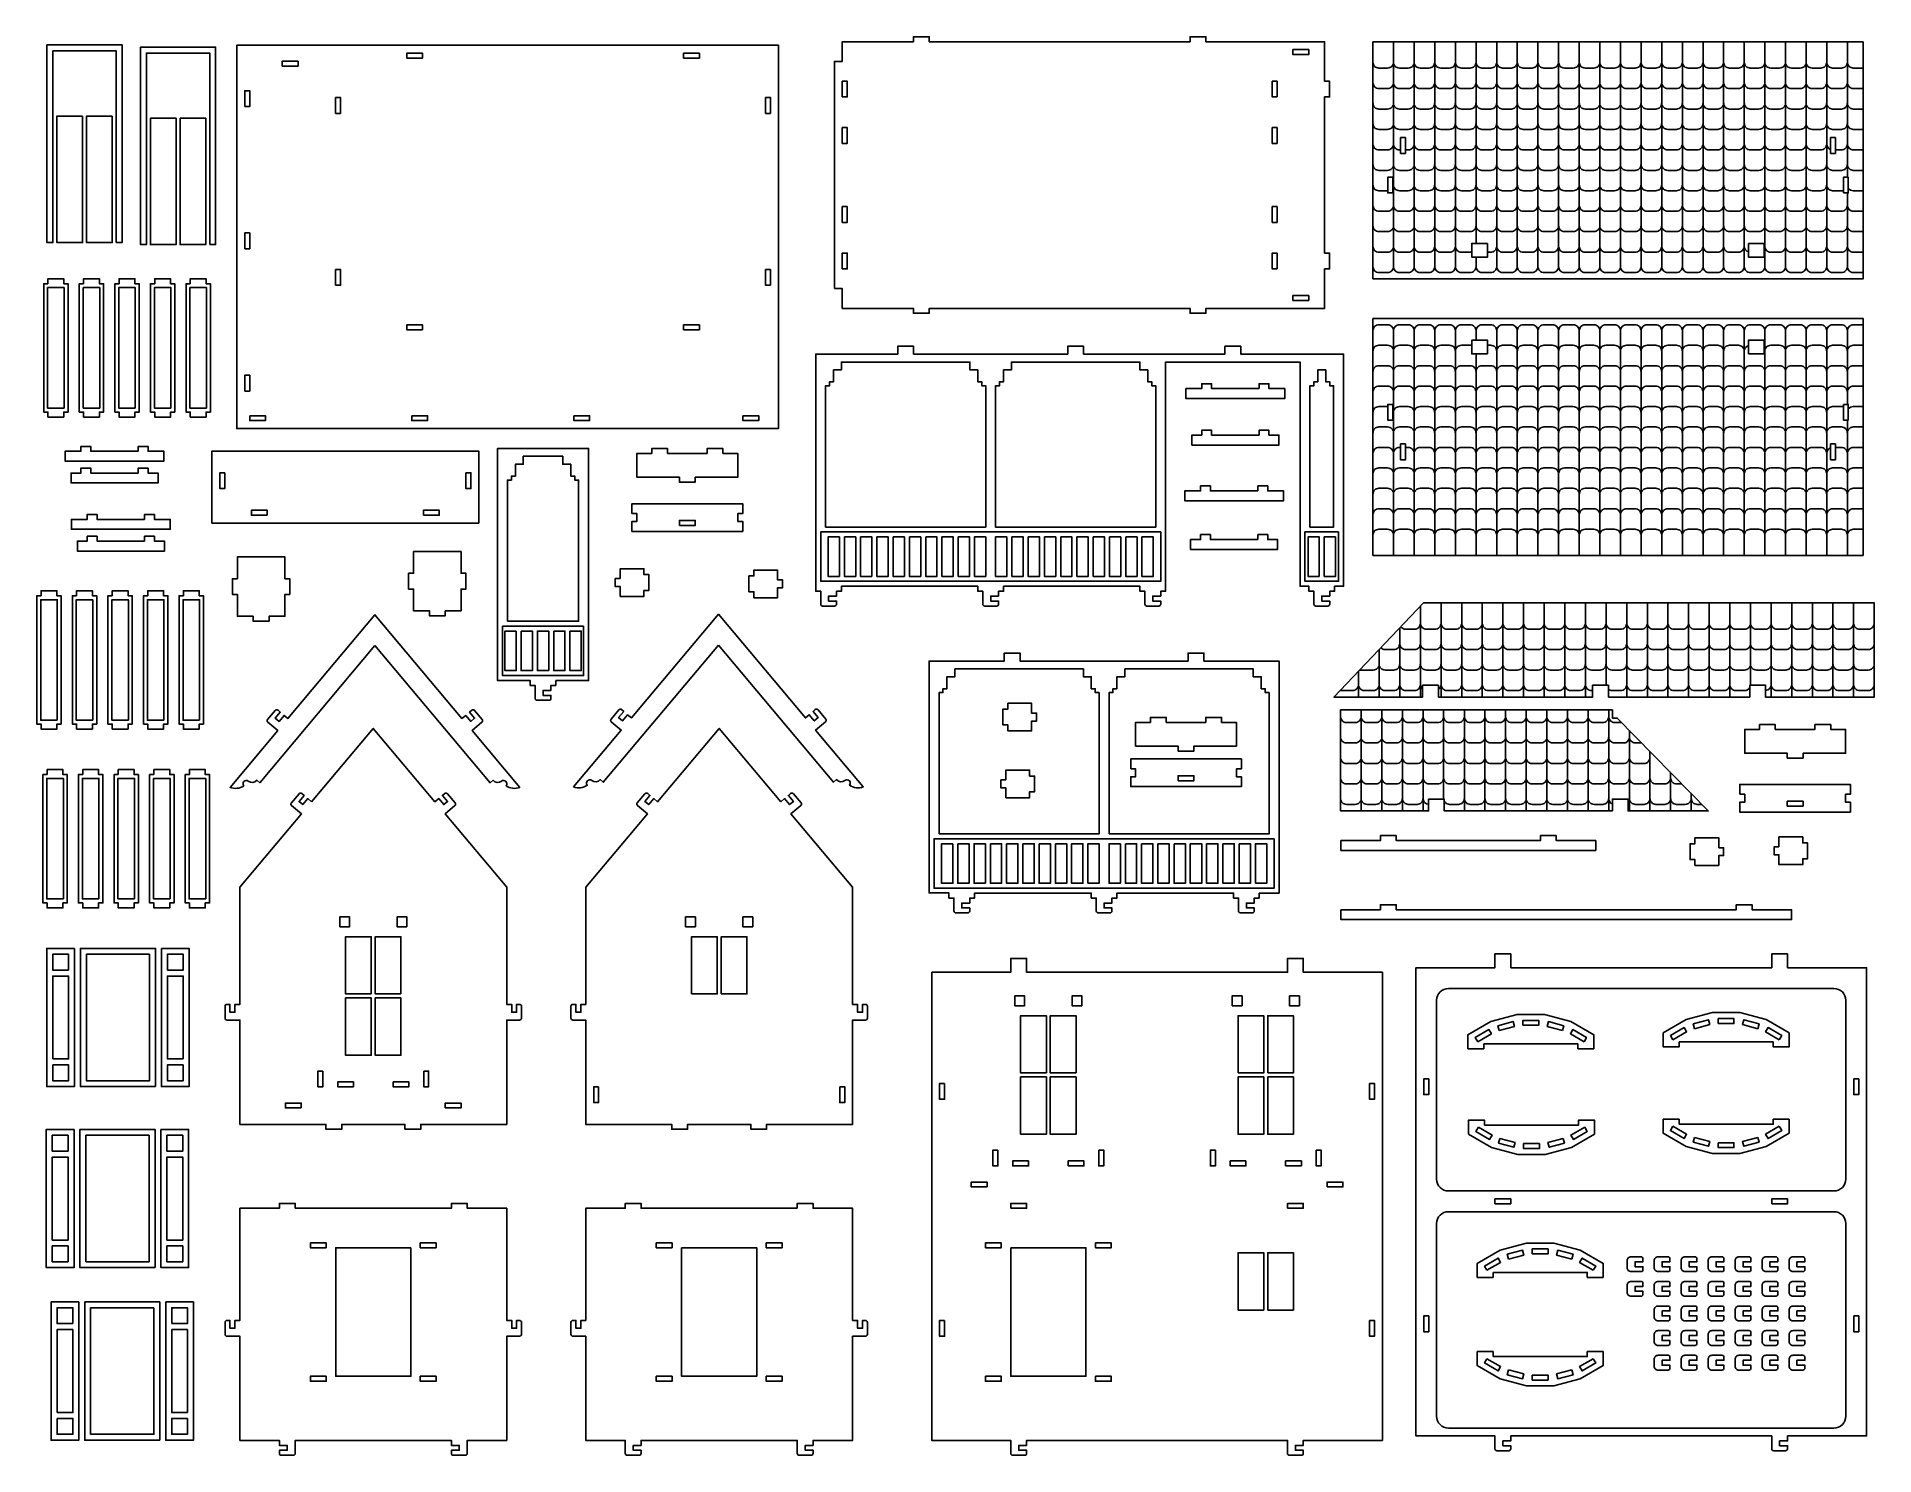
# Model space of a CAD drawing. Extents: x 1573 to 3804, y 1639 to 3362.
import ezdxf

# ---------------------------------------------------------------- set-up
doc = ezdxf.new("R2010")
doc.units = 0
doc.header["$MEASUREMENT"] = 0
doc.layers.add('LAYER1', color=18, linetype='CONTINUOUS')

msp = doc.modelspace()

# ---------------------------------------------------------------- linework, layer by layer
at = {"layer": 'LAYER1'}
for points in [[(1669.4, 3112.1), (1669.4, 3344.9), (1592.6, 3344.9), (1592.6, 3112.1), (1585.4, 3112.1), (1585.4, 3352.1), (1676.6, 3352.1), (1676.6, 3112.1)], [(1783, 3109.5), (1783, 3342.3), (1706.2, 3342.3), (1706.2, 3109.5), (1699, 3109.5), (1699, 3349.5), (1790.2, 3349.5), (1790.2, 3109.5)], [(2473.5, 3351.7), (1815.9, 3351.7), (1815.9, 2886.1), (2473.5, 2886.1)], [(2541.4, 3056.1), (2551, 3056.1), (2551, 3032.1), (2637.4, 3032.1), (2637.4, 3026.1), (2656.6, 3026.1), (2656.6, 3032.1), (2973.4, 3032.1), (2973.4, 3026.1), (2992.6, 3026.1), (2992.6, 3032.1), (3136.6, 3032.1), (3136.6, 3080.1), (3142.6, 3080.1), (3142.6, 3099.3), (3136.6, 3099.3), (3136.6, 3288.9), (3142.6, 3288.9), (3142.6, 3308.1), (3136.6, 3308.1), (3136.6, 3356.1), (2992.6, 3356.1), (2992.6, 3362.1), (2973.4, 3362.1), (2973.4, 3356.1), (2656.6, 3356.1), (2656.6, 3362.1), (2637.4, 3362.1), (2637.4, 3356.1), (2551, 3356.1), (2551, 3332.1), (2541.4, 3332.1)], [(3195.3, 3067.9), (3195.3, 3355.9), (3790.5, 3355.9), (3790.5, 3067.9)], [(1890.3, 3332.5), (1890.3, 3326.5), (1871.1, 3326.5), (1871.1, 3332.5)], [(2041.5, 3342.1), (2041.5, 3336.1), (2022.3, 3336.1), (2022.3, 3342.1)], [(2377.5, 3342.1), (2377.5, 3336.1), (2358.3, 3336.1), (2358.3, 3342.1)], [(3098.2, 3346.5), (3117.4, 3346.5), (3117.4, 3340.5), (3098.2, 3340.5)], [(2551, 3288.9), (2557, 3288.9), (2557, 3308.1), (2551, 3308.1)], [(3079, 3288.9), (3073, 3288.9), (3073, 3308.1), (3079, 3308.1)], [(1825.5, 3277.3), (1825.5, 3296.5), (1831.5, 3296.5), (1831.5, 3277.3)], [(1935.9, 3268.9), (1941.9, 3268.9), (1941.9, 3288.1), (1935.9, 3288.1)], [(2463.9, 3268.9), (2457.9, 3268.9), (2457.9, 3288.1), (2463.9, 3288.1)], [(1628.6, 3265.7), (1628.6, 3112.1), (1597.4, 3112.1), (1597.4, 3265.7)], [(1664.6, 3265.7), (1664.6, 3112.1), (1633.4, 3112.1), (1633.4, 3265.7)], [(1742.2, 3263.1), (1742.2, 3109.5), (1711, 3109.5), (1711, 3263.1)], [(1778.2, 3263.1), (1778.2, 3109.5), (1747, 3109.5), (1747, 3263.1)], [(2551, 3232.5), (2557, 3232.5), (2557, 3251.7), (2551, 3251.7)], [(3079, 3232.5), (3073, 3232.5), (3073, 3251.7), (3079, 3251.7)], [(3234.9, 3220.3), (3234.9, 3239.5), (3228.9, 3239.5), (3228.9, 3220.3)], [(3750.9, 3220.3), (3750.9, 3239.5), (3756.9, 3239.5), (3756.9, 3220.3)], [(3219.3, 3172.3), (3219.3, 3191.5), (3213.3, 3191.5), (3213.3, 3172.3)], [(3766.5, 3172.3), (3766.5, 3191.5), (3772.5, 3191.5), (3772.5, 3172.3)], [(2551, 3136.5), (2557, 3136.5), (2557, 3155.7), (2551, 3155.7)], [(3079, 3136.5), (3073, 3136.5), (3073, 3155.7), (3079, 3155.7)], [(1825.5, 3104.5), (1825.5, 3123.7), (1831.5, 3123.7), (1831.5, 3104.5)], [(3334.5, 3111), (3315.3, 3111), (3315.3, 3094.5), (3334.5, 3094.5)], [(3651.3, 3111), (3670.5, 3111), (3670.5, 3094.5), (3651.3, 3094.5)], [(1935.9, 3060.1), (1941.9, 3060.1), (1941.9, 3079.3), (1935.9, 3079.3)], [(2463.9, 3060.1), (2457.9, 3060.1), (2457.9, 3079.3), (2463.9, 3079.3)], [(2551, 3080.1), (2557, 3080.1), (2557, 3099.3), (2551, 3099.3)], [(3079, 3080.1), (3073, 3080.1), (3073, 3099.3), (3079, 3099.3)], [(1586.6, 3062.1), (1586.6, 3068.1), (1605.8, 3068.1), (1605.8, 3062.1), (1611, 3062.1), (1611, 2906.1), (1605.8, 2906.1), (1605.8, 2900.1), (1586.6, 2900.1), (1586.6, 2906.1), (1581.4, 2906.1), (1581.4, 3062.1)], [(1606.2, 2910.9), (1586.2, 2910.9), (1586.2, 3057.3), (1606.2, 3057.3)], [(1629.8, 3062.1), (1629.8, 3068.1), (1649, 3068.1), (1649, 3062.1), (1654.2, 3062.1), (1654.2, 2906.1), (1649, 2906.1), (1649, 2900.1), (1629.8, 2900.1), (1629.8, 2906.1), (1624.6, 2906.1), (1624.6, 3062.1)], [(1649.4, 2910.9), (1629.4, 2910.9), (1629.4, 3057.3), (1649.4, 3057.3)], [(1673, 3062.1), (1673, 3068.1), (1692.2, 3068.1), (1692.2, 3062.1), (1697.4, 3062.1), (1697.4, 2906.1), (1692.2, 2906.1), (1692.2, 2900.1), (1673, 2900.1), (1673, 2906.1), (1667.8, 2906.1), (1667.8, 3062.1)], [(1692.6, 2910.9), (1672.6, 2910.9), (1672.6, 3057.3), (1692.6, 3057.3)], [(1716.2, 3062.1), (1716.2, 3068.1), (1735.4, 3068.1), (1735.4, 3062.1), (1740.6, 3062.1), (1740.6, 2906.1), (1735.4, 2906.1), (1735.4, 2900.1), (1716.2, 2900.1), (1716.2, 2906.1), (1711, 2906.1), (1711, 3062.1)], [(1735.8, 2910.9), (1715.8, 2910.9), (1715.8, 3057.3), (1735.8, 3057.3)], [(1759.4, 3062.1), (1759.4, 3068.1), (1778.6, 3068.1), (1778.6, 3062.1), (1783.8, 3062.1), (1783.8, 2906.1), (1778.6, 2906.1), (1778.6, 2900.1), (1759.4, 2900.1), (1759.4, 2906.1), (1754.2, 2906.1), (1754.2, 3062.1)], [(1779, 2910.9), (1759, 2910.9), (1759, 3057.3), (1779, 3057.3)], [(3098.2, 3041.7), (3117.4, 3041.7), (3117.4, 3047.7), (3098.2, 3047.7)], [(2041.5, 3006.1), (2041.5, 3012.1), (2022.3, 3012.1), (2022.3, 3006.1)], [(2377.5, 3006.1), (2377.5, 3012.1), (2358.3, 3012.1), (2358.3, 3006.1)], [(3195.3, 3019.9), (3195.3, 2731.9), (3790.5, 2731.9), (3790.5, 3019.9)], [(3334.5, 2976.8), (3315.3, 2976.8), (3315.3, 2993.3), (3334.5, 2993.3)], [(3651.3, 2976.8), (3670.5, 2976.8), (3670.5, 2993.3), (3651.3, 2993.3)], [(1825.5, 2931.7), (1825.5, 2950.9), (1831.5, 2950.9), (1831.5, 2931.7)], [(2530.8, 2766.5), (2530.8, 2938.1), (2535.6, 2938.1), (2535.6, 2942.9), (2540.4, 2942.9), (2540.4, 2957.3), (2550, 2957.3), (2550, 2966.9), (2706, 2966.9), (2706, 2957.3), (2715.6, 2957.3), (2715.6, 2942.9), (2720.4, 2942.9), (2720.4, 2938.1), (2725.2, 2938.1), (2725.2, 2766.5)], [(2737.2, 2766.5), (2737.2, 2938.1), (2742, 2938.1), (2742, 2942.9), (2746.8, 2942.9), (2746.8, 2957.3), (2756.4, 2957.3), (2756.4, 2966.9), (2912.4, 2966.9), (2912.4, 2957.3), (2922, 2957.3), (2922, 2942.9), (2926.8, 2942.9), (2926.8, 2938.1), (2931.6, 2938.1), (2931.6, 2766.5)], [(3138, 2957.3), (3138, 2942.9), (3142.8, 2942.9), (3142.8, 2938.1), (3147.6, 2938.1), (3147.6, 2766.5), (3118.8, 2766.5), (3118.8, 2938.1), (3123.6, 2938.1), (3123.6, 2942.9), (3128.4, 2942.9), (3128.4, 2957.3)], [(3057.1, 2934.6), (3057.1, 2940.6), (3069.1, 2940.6), (3069.1, 2934.6), (3088.3, 2934.6), (3088.3, 2922.6), (2968.3, 2922.6), (2968.3, 2934.6), (2987.5, 2934.6), (2987.5, 2940.6), (2999.5, 2940.6), (2999.5, 2934.6)], [(1831.5, 2901.7), (1850.7, 2901.7), (1850.7, 2895.7), (1831.5, 2895.7)], [(2028.3, 2901.7), (2047.5, 2901.7), (2047.5, 2895.7), (2028.3, 2895.7)], [(2225.1, 2901.7), (2244.3, 2901.7), (2244.3, 2895.7), (2225.1, 2895.7)], [(2430.3, 2901.7), (2449.5, 2901.7), (2449.5, 2895.7), (2430.3, 2895.7)], [(3219.3, 2915.5), (3219.3, 2896.3), (3213.3, 2896.3), (3213.3, 2915.5)], [(3766.5, 2915.5), (3766.5, 2896.3), (3772.5, 2896.3), (3772.5, 2915.5)], [(3057.1, 2878.1), (3057.1, 2884.1), (3069.1, 2884.1), (3069.1, 2878.1), (3081.1, 2878.1), (3081.1, 2866.1), (2975.5, 2866.1), (2975.5, 2878.1), (2987.5, 2878.1), (2987.5, 2884.1), (2999.5, 2884.1), (2999.5, 2878.1)], [(1696.2, 2858.5), (1696.2, 2864.5), (1708.2, 2864.5), (1708.2, 2858.5), (1727.4, 2858.5), (1727.4, 2846.5), (1607.4, 2846.5), (1607.4, 2858.5), (1626.6, 2858.5), (1626.6, 2864.5), (1638.6, 2864.5), (1638.6, 2858.5)], [(2109.7, 2771.2), (1785.7, 2771.2), (1785.7, 2858.8), (2109.7, 2858.8)], [(2338.9, 2855.8), (2338.9, 2861.8), (2319.7, 2861.8), (2319.7, 2855.8), (2301.7, 2855.8), (2301.7, 2827), (2353.3, 2827), (2353.3, 2821), (2372.5, 2821), (2372.5, 2827), (2424.1, 2827), (2424.1, 2855.8), (2406.1, 2855.8), (2406.1, 2861.8), (2386.9, 2861.8), (2386.9, 2855.8)], [(3234.9, 2867.5), (3234.9, 2848.3), (3228.9, 2848.3), (3228.9, 2867.5)], [(3750.9, 2867.5), (3750.9, 2848.3), (3756.9, 2848.3), (3756.9, 2867.5)], [(1696.2, 2832.1), (1696.2, 2838.1), (1708.2, 2838.1), (1708.2, 2832.1), (1720.2, 2832.1), (1720.2, 2820.1), (1614.6, 2820.1), (1614.6, 2832.1), (1626.6, 2832.1), (1626.6, 2838.1), (1638.6, 2838.1), (1638.6, 2832.1)], [(2144.5, 2652), (2144.5, 2823.6), (2149.3, 2823.6), (2149.3, 2828.4), (2154.1, 2828.4), (2154.1, 2842.8), (2163.7, 2842.8), (2163.7, 2852.4), (2211.7, 2852.4), (2211.7, 2842.8), (2221.3, 2842.8), (2221.3, 2828.4), (2226.1, 2828.4), (2226.1, 2823.6), (2230.9, 2823.6), (2230.9, 2652)], [(1801.3, 2832.4), (1801.3, 2813.2), (1795.3, 2813.2), (1795.3, 2832.4)], [(2094.1, 2832.4), (2094.1, 2813.2), (2100.1, 2813.2), (2100.1, 2832.4)], [(3055.6, 2810.4), (3055.6, 2816.4), (3067.6, 2816.4), (3067.6, 2810.4), (3086.8, 2810.4), (3086.8, 2798.4), (2966.8, 2798.4), (2966.8, 2810.4), (2986, 2810.4), (2986, 2816.4), (2998, 2816.4), (2998, 2810.4)], [(2295.7, 2782.8), (2301.7, 2782.8), (2301.7, 2773.2), (2295.7, 2773.2), (2295.7, 2761.2), (2430.1, 2761.2), (2430.1, 2773.2), (2424.1, 2773.2), (2424.1, 2782.8), (2430.1, 2782.8), (2430.1, 2794.8), (2295.7, 2794.8)], [(1703.9, 2775.7), (1703.9, 2781.7), (1715.9, 2781.7), (1715.9, 2775.7), (1735.1, 2775.7), (1735.1, 2763.7), (1615.1, 2763.7), (1615.1, 2775.7), (1634.3, 2775.7), (1634.3, 2781.7), (1646.3, 2781.7), (1646.3, 2775.7)], [(1852.9, 2780.8), (1833.7, 2780.8), (1833.7, 2786.8), (1852.9, 2786.8)], [(2042.5, 2780.8), (2061.7, 2780.8), (2061.7, 2786.8), (2042.5, 2786.8)], [(2353.3, 2768.4), (2372.5, 2768.4), (2372.5, 2774.4), (2353.3, 2774.4)], [(1703.9, 2749.3), (1703.9, 2755.3), (1715.9, 2755.3), (1715.9, 2749.3), (1727.9, 2749.3), (1727.9, 2737.3), (1622.3, 2737.3), (1622.3, 2749.3), (1634.3, 2749.3), (1634.3, 2755.3), (1646.3, 2755.3), (1646.3, 2749.3)], [(2937.6, 2760.5), (2524.8, 2760.5), (2524.8, 2700.5), (2937.6, 2700.5)], [(2547.6, 2754.5), (2533.8, 2754.5), (2533.8, 2706.5), (2547.6, 2706.5)], [(2553.6, 2754.5), (2553.6, 2706.5), (2567.3, 2706.5), (2567.3, 2754.5)], [(2587.1, 2706.5), (2587.1, 2754.5), (2573.3, 2754.5), (2573.3, 2706.5)], [(2593.1, 2754.5), (2593.1, 2706.5), (2606.8, 2706.5), (2606.8, 2754.5)], [(2612.8, 2754.5), (2612.8, 2706.5), (2626.5, 2706.5), (2626.5, 2754.5)], [(2632.5, 2754.5), (2632.5, 2706.5), (2646.3, 2706.5), (2646.3, 2754.5)], [(2652.3, 2754.5), (2652.3, 2706.5), (2666, 2706.5), (2666, 2754.5)], [(2672, 2754.5), (2672, 2706.5), (2685.8, 2706.5), (2685.8, 2754.5)], [(2691.8, 2754.5), (2691.8, 2706.5), (2705.5, 2706.5), (2705.5, 2754.5)], [(2711.5, 2706.5), (2725.2, 2706.5), (2725.2, 2754.5), (2711.5, 2754.5)], [(2751, 2754.5), (2737.2, 2754.5), (2737.2, 2706.5), (2751, 2706.5)], [(2757, 2754.5), (2757, 2706.5), (2770.7, 2706.5), (2770.7, 2754.5)], [(2776.7, 2754.5), (2776.7, 2706.5), (2790.5, 2706.5), (2790.5, 2754.5)], [(2796.5, 2754.5), (2796.5, 2706.5), (2810.2, 2706.5), (2810.2, 2754.5)], [(2816.2, 2754.5), (2816.2, 2706.5), (2829.9, 2706.5), (2829.9, 2754.5)], [(2835.9, 2754.5), (2835.9, 2706.5), (2849.7, 2706.5), (2849.7, 2754.5)], [(2855.7, 2754.5), (2855.7, 2706.5), (2869.4, 2706.5), (2869.4, 2754.5)], [(2875.4, 2754.5), (2875.4, 2706.5), (2889.2, 2706.5), (2889.2, 2754.5)], [(2895.2, 2754.5), (2895.2, 2706.5), (2908.9, 2706.5), (2908.9, 2754.5)], [(2914.9, 2706.5), (2928.6, 2706.5), (2928.6, 2754.5), (2914.9, 2754.5)], [(3055.6, 2751.2), (3055.6, 2757.2), (3067.6, 2757.2), (3067.6, 2751.2), (3079.6, 2751.2), (3079.6, 2739.2), (2974, 2739.2), (2974, 2751.2), (2986, 2751.2), (2986, 2757.2), (2998, 2757.2), (2998, 2751.2)], [(3153.6, 2760.5), (3112.8, 2760.5), (3112.8, 2700.5), (3153.6, 2700.5)], [(3130.2, 2706.5), (3116.5, 2706.5), (3116.5, 2754.5), (3130.2, 2754.5)], [(3150, 2754.5), (3150, 2706.5), (3136.2, 2706.5), (3136.2, 2754.5)], [(1835.8, 2658.1), (1835.8, 2652.1), (1855, 2652.1), (1855, 2658.1), (1874.2, 2658.1), (1874.2, 2684.5), (1880.2, 2684.5), (1880.2, 2703.7), (1874.2, 2703.7), (1874.2, 2730.1), (1816.6, 2730.1), (1816.6, 2703.7), (1810.6, 2703.7), (1810.6, 2684.5), (1816.6, 2684.5), (1816.6, 2658.1)], [(2068.9, 2664.7), (2068.9, 2658.7), (2049.7, 2658.7), (2049.7, 2664.7), (2030.5, 2664.7), (2030.5, 2691.1), (2024.5, 2691.1), (2024.5, 2710.3), (2030.5, 2710.3), (2030.5, 2736.7), (2088.1, 2736.7), (2088.1, 2710.3), (2094.1, 2710.3), (2094.1, 2691.1), (2088.1, 2691.1), (2088.1, 2664.7)], [(2281.4, 2703.8), (2275.4, 2703.8), (2275.4, 2694.2), (2281.4, 2694.2), (2281.4, 2682.2), (2310.2, 2682.2), (2310.2, 2689.4), (2316.2, 2689.4), (2316.2, 2708.6), (2310.2, 2708.6), (2310.2, 2715.8), (2281.4, 2715.8)], [(2472.5, 2702.2), (2478.5, 2702.2), (2478.5, 2692.6), (2472.5, 2692.6), (2472.5, 2680.6), (2443.7, 2680.6), (2443.7, 2687.8), (2437.7, 2687.8), (2437.7, 2707), (2443.7, 2707), (2443.7, 2714.2), (2472.5, 2714.2)], [(1578.2, 2683), (1578.2, 2689), (1597.4, 2689), (1597.4, 2683), (1602.6, 2683), (1602.6, 2527), (1597.4, 2527), (1597.4, 2521), (1578.2, 2521), (1578.2, 2527), (1573, 2527), (1573, 2683)], [(1597.8, 2531.8), (1577.8, 2531.8), (1577.8, 2678.2), (1597.8, 2678.2)], [(1621.4, 2683), (1621.4, 2689), (1640.6, 2689), (1640.6, 2683), (1645.8, 2683), (1645.8, 2527), (1640.6, 2527), (1640.6, 2521), (1621.4, 2521), (1621.4, 2527), (1616.2, 2527), (1616.2, 2683)], [(1641, 2531.8), (1621, 2531.8), (1621, 2678.2), (1641, 2678.2)], [(1664.6, 2683), (1664.6, 2689), (1683.8, 2689), (1683.8, 2683), (1689, 2683), (1689, 2527), (1683.8, 2527), (1683.8, 2521), (1664.6, 2521), (1664.6, 2527), (1659.4, 2527), (1659.4, 2683)], [(1684.2, 2531.8), (1664.2, 2531.8), (1664.2, 2678.2), (1684.2, 2678.2)], [(1707.8, 2683), (1707.8, 2689), (1727, 2689), (1727, 2683), (1732.2, 2683), (1732.2, 2527), (1727, 2527), (1727, 2521), (1707.8, 2521), (1707.8, 2527), (1702.6, 2527), (1702.6, 2683)], [(1727.4, 2531.8), (1707.4, 2531.8), (1707.4, 2678.2), (1727.4, 2678.2)], [(1751, 2683), (1751, 2689), (1770.2, 2689), (1770.2, 2683), (1775.4, 2683), (1775.4, 2527), (1770.2, 2527), (1770.2, 2521), (1751, 2521), (1751, 2527), (1745.8, 2527), (1745.8, 2683)], [(1770.6, 2531.8), (1750.6, 2531.8), (1750.6, 2678.2), (1770.6, 2678.2)], [(3481.2, 2559.9), (3481.2, 2574.3), (3462, 2574.3), (3462, 2559.9), (3274.8, 2559.9), (3274.8, 2574.3), (3255.6, 2574.3), (3255.6, 2559.9), (3148, 2559.9), (3256.8, 2674.2), (3804, 2674.2), (3804, 2559.9), (3672, 2559.9), (3672, 2574.3), (3652.8, 2574.3), (3652.8, 2559.9)], [(2236.9, 2646), (2138.5, 2646), (2138.5, 2586), (2236.9, 2586)], [(2155.1, 2640), (2141.4, 2640), (2141.4, 2592), (2155.1, 2592)], [(2161.1, 2640), (2161.1, 2592), (2174.8, 2592), (2174.8, 2640)], [(2194.6, 2592), (2194.6, 2640), (2180.8, 2640), (2180.8, 2592)], [(2200.6, 2640), (2200.6, 2592), (2214.3, 2592), (2214.3, 2640)], [(2220.3, 2640), (2220.3, 2592), (2234.1, 2592), (2234.1, 2640)], [(2668.5, 2393.7), (2668.5, 2565.3), (2673.3, 2565.3), (2673.3, 2570.1), (2678.1, 2570.1), (2678.1, 2584.5), (2687.7, 2584.5), (2687.7, 2594.1), (2843.7, 2594.1), (2843.7, 2584.5), (2853.3, 2584.5), (2853.3, 2570.1), (2858.1, 2570.1), (2858.1, 2565.3), (2862.9, 2565.3), (2862.9, 2393.7)], [(2874.9, 2393.7), (2874.9, 2565.3), (2879.7, 2565.3), (2879.7, 2570.1), (2884.5, 2570.1), (2884.5, 2584.5), (2894.1, 2584.5), (2894.1, 2594.1), (3050.1, 2594.1), (3050.1, 2584.5), (3059.7, 2584.5), (3059.7, 2570.1), (3064.5, 2570.1), (3064.5, 2565.3), (3069.3, 2565.3), (3069.3, 2393.7)], [(2780.9, 2540.4), (2786.9, 2540.4), (2786.9, 2530.8), (2780.9, 2530.8), (2780.9, 2518.8), (2752.1, 2518.8), (2752.1, 2526), (2746.1, 2526), (2746.1, 2545.2), (2752.1, 2545.2), (2752.1, 2552.4), (2780.9, 2552.4)], [(3486, 2421.6), (3486, 2436), (3505.2, 2436), (3505.2, 2421.6), (3602.4, 2421.6), (3492, 2534.3), (3486, 2534.3), (3486, 2544.3), (3156, 2544.3), (3156, 2421.6), (3262.8, 2421.6), (3262.8, 2436), (3282, 2436), (3282, 2421.6)], [(2944.4, 2529.1), (2944.4, 2535.1), (2925.2, 2535.1), (2925.2, 2529.1), (2907.2, 2529.1), (2907.2, 2500.3), (2958.8, 2500.3), (2958.8, 2494.3), (2978, 2494.3), (2978, 2500.3), (3029.6, 2500.3), (3029.6, 2529.1), (3011.6, 2529.1), (3011.6, 2535.1), (2992.4, 2535.1), (2992.4, 2529.1)], [(3683.9, 2520.5), (3683.9, 2526.5), (3664.7, 2526.5), (3664.7, 2520.5), (3646.7, 2520.5), (3646.7, 2491.7), (3698.3, 2491.7), (3698.3, 2485.7), (3717.5, 2485.7), (3717.5, 2491.7), (3769.1, 2491.7), (3769.1, 2520.5), (3751.1, 2520.5), (3751.1, 2526.5), (3731.9, 2526.5), (3731.9, 2520.5)], [(2901.2, 2472.7), (2907.2, 2472.7), (2907.2, 2463.1), (2901.2, 2463.1), (2901.2, 2451.1), (3035.6, 2451.1), (3035.6, 2463.1), (3029.6, 2463.1), (3029.6, 2472.7), (3035.6, 2472.7), (3035.6, 2484.7), (2901.2, 2484.7)], [(1585.6, 2465.8), (1585.6, 2471.8), (1604.8, 2471.8), (1604.8, 2465.8), (1610.1, 2465.8), (1610.1, 2309.8), (1604.8, 2309.8), (1604.8, 2303.8), (1585.6, 2303.8), (1585.6, 2309.8), (1580.4, 2309.8), (1580.4, 2465.8)], [(1605.3, 2314.6), (1585.2, 2314.6), (1585.2, 2461), (1605.3, 2461)], [(1628.8, 2465.8), (1628.8, 2471.8), (1648, 2471.8), (1648, 2465.8), (1653.3, 2465.8), (1653.3, 2309.8), (1648, 2309.8), (1648, 2303.8), (1628.8, 2303.8), (1628.8, 2309.8), (1623.6, 2309.8), (1623.6, 2465.8)], [(1648.5, 2314.6), (1628.4, 2314.6), (1628.4, 2461), (1648.5, 2461)], [(1672, 2465.8), (1672, 2471.8), (1691.2, 2471.8), (1691.2, 2465.8), (1696.5, 2465.8), (1696.5, 2309.8), (1691.2, 2309.8), (1691.2, 2303.8), (1672, 2303.8), (1672, 2309.8), (1666.8, 2309.8), (1666.8, 2465.8)], [(1691.7, 2314.6), (1671.6, 2314.6), (1671.6, 2461), (1691.7, 2461)], [(1715.2, 2465.8), (1715.2, 2471.8), (1734.4, 2471.8), (1734.4, 2465.8), (1739.7, 2465.8), (1739.7, 2309.8), (1734.4, 2309.8), (1734.4, 2303.8), (1715.2, 2303.8), (1715.2, 2309.8), (1710, 2309.8), (1710, 2465.8)], [(1734.9, 2314.6), (1714.8, 2314.6), (1714.8, 2461), (1734.9, 2461)], [(1758.4, 2465.8), (1758.4, 2471.8), (1777.6, 2471.8), (1777.6, 2465.8), (1782.9, 2465.8), (1782.9, 2309.8), (1777.6, 2309.8), (1777.6, 2303.8), (1758.4, 2303.8), (1758.4, 2309.8), (1753.2, 2309.8), (1753.2, 2465.8)], [(1778.1, 2314.6), (1758, 2314.6), (1758, 2461), (1778.1, 2461)], [(2749.7, 2459.2), (2743.7, 2459.2), (2743.7, 2449.6), (2749.7, 2449.6), (2749.7, 2437.6), (2778.5, 2437.6), (2778.5, 2444.8), (2784.5, 2444.8), (2784.5, 2464), (2778.5, 2464), (2778.5, 2471.2), (2749.7, 2471.2)], [(2958.8, 2458.3), (2978, 2458.3), (2978, 2464.3), (2958.8, 2464.3)], [(3640.7, 2441.8), (3646.7, 2441.8), (3646.7, 2432.2), (3640.7, 2432.2), (3640.7, 2420.2), (3775.1, 2420.2), (3775.1, 2432.2), (3769.1, 2432.2), (3769.1, 2441.8), (3775.1, 2441.8), (3775.1, 2453.8), (3640.7, 2453.8)], [(3698.3, 2427.4), (3717.5, 2427.4), (3717.5, 2433.4), (3698.3, 2433.4)], [(3075.3, 2387.7), (2662.5, 2387.7), (2662.5, 2327.7), (3075.3, 2327.7)], [(3156.5, 2385.6), (3156.5, 2373.6), (3465.8, 2373.6), (3465.8, 2385.6), (3417.8, 2385.6), (3417.8, 2391.6), (3398.6, 2391.6), (3398.6, 2385.6), (3223.7, 2385.6), (3223.7, 2391.6), (3204.5, 2391.6), (3204.5, 2385.6)], [(3615.1, 2376.9), (3621.1, 2376.9), (3621.1, 2367.3), (3615.1, 2367.3), (3615.1, 2355.3), (3586.3, 2355.3), (3586.3, 2362.5), (3580.3, 2362.5), (3580.3, 2381.7), (3586.3, 2381.7), (3586.3, 2388.9), (3615.1, 2388.9)], [(3688.3, 2377.9), (3682.3, 2377.9), (3682.3, 2368.3), (3688.3, 2368.3), (3688.3, 2356.3), (3717.1, 2356.3), (3717.1, 2363.5), (3723.1, 2363.5), (3723.1, 2382.7), (3717.1, 2382.7), (3717.1, 2389.9), (3688.3, 2389.9)], [(2685.3, 2381.7), (2671.5, 2381.7), (2671.5, 2333.7), (2685.3, 2333.7)], [(2691.3, 2381.7), (2691.3, 2333.7), (2705, 2333.7), (2705, 2381.7)], [(2724.8, 2333.7), (2724.8, 2381.7), (2711, 2381.7), (2711, 2333.7)], [(2730.8, 2381.7), (2730.8, 2333.7), (2744.5, 2333.7), (2744.5, 2381.7)], [(2750.5, 2381.7), (2750.5, 2333.7), (2764.2, 2333.7), (2764.2, 2381.7)], [(2770.2, 2381.7), (2770.2, 2333.7), (2784, 2333.7), (2784, 2381.7)], [(2790, 2381.7), (2790, 2333.7), (2803.7, 2333.7), (2803.7, 2381.7)], [(2809.7, 2381.7), (2809.7, 2333.7), (2823.5, 2333.7), (2823.5, 2381.7)], [(2829.5, 2381.7), (2829.5, 2333.7), (2843.2, 2333.7), (2843.2, 2381.7)], [(2849.2, 2333.7), (2862.9, 2333.7), (2862.9, 2381.7), (2849.2, 2381.7)], [(2888.7, 2381.7), (2874.9, 2381.7), (2874.9, 2333.7), (2888.7, 2333.7)], [(2894.7, 2381.7), (2894.7, 2333.7), (2908.4, 2333.7), (2908.4, 2381.7)], [(2914.4, 2381.7), (2914.4, 2333.7), (2928.2, 2333.7), (2928.2, 2381.7)], [(2934.2, 2381.7), (2934.2, 2333.7), (2947.9, 2333.7), (2947.9, 2381.7)], [(2953.9, 2381.7), (2953.9, 2333.7), (2967.6, 2333.7), (2967.6, 2381.7)], [(2973.6, 2381.7), (2973.6, 2333.7), (2987.4, 2333.7), (2987.4, 2381.7)], [(2993.4, 2381.7), (2993.4, 2333.7), (3007.1, 2333.7), (3007.1, 2381.7)], [(3013.1, 2381.7), (3013.1, 2333.7), (3026.9, 2333.7), (3026.9, 2381.7)], [(3032.9, 2381.7), (3032.9, 2333.7), (3046.6, 2333.7), (3046.6, 2381.7)], [(3052.6, 2333.7), (3066.3, 2333.7), (3066.3, 2381.7), (3052.6, 2381.7)], [(3156.4, 2301.5), (3156.4, 2289.5), (3703.6, 2289.5), (3703.6, 2301.5), (3655.6, 2301.5), (3655.6, 2307.5), (3636.4, 2307.5), (3636.4, 2301.5), (3223.6, 2301.5), (3223.6, 2307.5), (3204.4, 2307.5), (3204.4, 2301.5)], [(1940.8, 2280.8), (1952.8, 2280.8), (1952.8, 2292.8), (1940.8, 2292.8)], [(2022.4, 2280.8), (2010.4, 2280.8), (2010.4, 2292.8), (2022.4, 2292.8)], [(2360.8, 2280.8), (2372.8, 2280.8), (2372.8, 2292.8), (2360.8, 2292.8)], [(2442.4, 2280.8), (2430.4, 2280.8), (2430.4, 2292.8), (2442.4, 2292.8)], [(1618.8, 2254.6), (1585.2, 2254.6), (1585.2, 2086.6), (1618.8, 2086.6)], [(1717.2, 2086.6), (1626, 2086.6), (1626, 2254.6), (1717.2, 2254.6)], [(1724.4, 2254.6), (1758, 2254.6), (1758, 2086.6), (1724.4, 2086.6)], [(1979.2, 2199.2), (1979.2, 2268.8), (1948, 2268.8), (1948, 2199.2)], [(2015.2, 2199.2), (2015.2, 2268.8), (1984, 2268.8), (1984, 2199.2)], [(2368, 2199.2), (2368, 2268.8), (2399.2, 2268.8), (2399.2, 2199.2)], [(2404, 2199.2), (2404, 2268.8), (2435.2, 2268.8), (2435.2, 2199.2)], [(1611.6, 2228.2), (1611.6, 2247.4), (1592.4, 2247.4), (1592.4, 2228.2)], [(1710, 2247.4), (1633.2, 2247.4), (1633.2, 2093.8), (1710, 2093.8)], [(1731.6, 2228.2), (1731.6, 2247.4), (1750.8, 2247.4), (1750.8, 2228.2)], [(1592.4, 2120.2), (1611.6, 2120.2), (1611.6, 2221), (1592.4, 2221)], [(1750.8, 2120.2), (1731.6, 2120.2), (1731.6, 2221), (1750.8, 2221)], [(1948, 2194.4), (1948, 2124.8), (1979.2, 2124.8), (1979.2, 2194.4)], [(1984, 2194.4), (1984, 2124.8), (2015.2, 2124.8), (2015.2, 2194.4)], [(2760.4, 2184.8), (2772.4, 2184.8), (2772.4, 2196.8), (2760.4, 2196.8)], [(2842, 2184.8), (2830, 2184.8), (2830, 2196.8), (2842, 2196.8)], [(3024.4, 2184.8), (3036.4, 2184.8), (3036.4, 2196.8), (3024.4, 2196.8)], [(3106, 2184.8), (3094, 2184.8), (3094, 2196.8), (3106, 2196.8)], [(2798.8, 2103.2), (2798.8, 2172.8), (2767.6, 2172.8), (2767.6, 2103.2)], [(2834.8, 2103.2), (2834.8, 2172.8), (2803.6, 2172.8), (2803.6, 2103.2)], [(3031.6, 2103.2), (3031.6, 2172.8), (3062.8, 2172.8), (3062.8, 2103.2)], [(3067.6, 2103.2), (3067.6, 2172.8), (3098.8, 2172.8), (3098.8, 2103.2)], [(3329.9, 2138.6), (3329.9, 2132.6), (3310.7, 2132.6), (3310.7, 2149.7), (3338.5, 2165.7), (3370.5, 2174.3), (3403.6, 2174.3), (3435.6, 2165.7), (3463.4, 2149.7), (3463.4, 2132.6), (3444.2, 2132.6), (3444.2, 2138.6)], [(3348.7, 2154.8), (3367.2, 2159.8), (3365.7, 2165.6), (3347.1, 2160.6)], [(3377.5, 2161.1), (3396.7, 2161.1), (3396.7, 2167.1), (3377.5, 2167.1)], [(3425.4, 2154.8), (3406.9, 2159.8), (3408.4, 2165.6), (3427, 2160.6)], [(3567, 2140.9), (3567, 2134.9), (3547.8, 2134.9), (3547.8, 2151.9), (3575.6, 2168), (3607.6, 2176.5), (3640.7, 2176.5), (3672.7, 2168), (3700.5, 2151.9), (3700.5, 2134.9), (3681.3, 2134.9), (3681.3, 2140.9)], [(3585.8, 2157), (3604.3, 2162), (3602.8, 2167.8), (3584.2, 2162.8)], [(3614.5, 2163.3), (3633.7, 2163.3), (3633.7, 2169.3), (3614.5, 2169.3)], [(3662.5, 2157), (3644, 2162), (3645.5, 2167.8), (3664.1, 2162.8)], [(3322.5, 2141.2), (3339.1, 2150.8), (3336.1, 2156), (3319.5, 2146.4)], [(3451.6, 2141.2), (3435, 2150.8), (3438, 2156), (3454.6, 2146.4)], [(3559.6, 2143.5), (3576.2, 2153.1), (3573.2, 2158.3), (3556.6, 2148.7)], [(3688.7, 2143.5), (3672.1, 2153.1), (3675.1, 2158.3), (3691.7, 2148.7)], [(1592.4, 2113), (1592.4, 2093.8), (1611.6, 2093.8), (1611.6, 2113)], [(1750.8, 2113), (1750.8, 2093.8), (1731.6, 2093.8), (1731.6, 2113)], [(1920.4, 2105.6), (1920.4, 2086.4), (1914.4, 2086.4), (1914.4, 2105.6)], [(2042.8, 2105.6), (2042.8, 2086.4), (2048.8, 2086.4), (2048.8, 2105.6)], [(2767.6, 2098.4), (2767.6, 2028.8), (2798.8, 2028.8), (2798.8, 2098.4)], [(2803.6, 2098.4), (2803.6, 2028.8), (2834.8, 2028.8), (2834.8, 2098.4)], [(3062.8, 2098.4), (3062.8, 2028.8), (3031.6, 2028.8), (3031.6, 2098.4)], [(3098.8, 2098.4), (3098.8, 2028.8), (3067.6, 2028.8), (3067.6, 2098.4)], [(1957.6, 2086.4), (1938.4, 2086.4), (1938.4, 2092.4), (1957.6, 2092.4)], [(2005.6, 2092.4), (2024.8, 2092.4), (2024.8, 2086.4), (2005.6, 2086.4)], [(2255.2, 2086.4), (2255.2, 2067.2), (2249.2, 2067.2), (2249.2, 2086.4)], [(2548, 2086.4), (2548, 2067.2), (2554, 2067.2), (2554, 2086.4)], [(2675.2, 2090.6), (2675.2, 2071.4), (2669.2, 2071.4), (2669.2, 2090.6)], [(3191.2, 2090.6), (3191.2, 2071.4), (3197.2, 2071.4), (3197.2, 2090.6)], [(3263.1, 2096.1), (3263.1, 2076.9), (3257.1, 2076.9), (3257.1, 2096.1)], [(3779.1, 2096.1), (3779.1, 2076.9), (3785.1, 2076.9), (3785.1, 2096.1)], [(1894.1, 2060.7), (1874.9, 2060.7), (1874.9, 2066.7), (1894.1, 2066.7)], [(2069, 2060.7), (2088.2, 2060.7), (2088.2, 2066.7), (2069, 2066.7)], [(1618.2, 2034.7), (1584.6, 2034.7), (1584.6, 1866.7), (1618.2, 1866.7)], [(1716.6, 1866.7), (1625.4, 1866.7), (1625.4, 2034.7), (1716.6, 2034.7)], [(1723.8, 2034.7), (1757.4, 2034.7), (1757.4, 1866.7), (1723.8, 1866.7)], [(3330.7, 2039.9), (3330.7, 2045.9), (3311.5, 2045.9), (3311.5, 2028.9), (3339.4, 2012.8), (3371.3, 2004.2), (3404.4, 2004.2), (3436.4, 2012.8), (3464.2, 2028.9), (3464.2, 2045.9), (3445, 2045.9), (3445, 2039.9)], [(3323.3, 2037.3), (3339.9, 2027.7), (3336.9, 2022.5), (3320.3, 2032.1)], [(3452.4, 2037.3), (3435.8, 2027.7), (3438.8, 2022.5), (3455.4, 2032.1)], [(3567, 2041), (3567, 2047), (3547.8, 2047), (3547.8, 2030), (3575.6, 2013.9), (3607.6, 2005.3), (3640.7, 2005.3), (3672.7, 2013.9), (3700.5, 2030), (3700.5, 2047), (3681.3, 2047), (3681.3, 2041)], [(3559.6, 2038.4), (3576.2, 2028.8), (3573.2, 2023.6), (3556.6, 2033.2)], [(3688.7, 2038.4), (3672.1, 2028.8), (3675.1, 2023.6), (3691.7, 2033.2)], [(1611, 2008.3), (1611, 2027.5), (1591.8, 2027.5), (1591.8, 2008.3)], [(1709.4, 2027.5), (1632.6, 2027.5), (1632.6, 1873.9), (1709.4, 1873.9)], [(1731, 2008.3), (1731, 2027.5), (1750.2, 2027.5), (1750.2, 2008.3)], [(2740, 2009.6), (2740, 1990.4), (2734, 1990.4), (2734, 2009.6)], [(2862.4, 2009.6), (2862.4, 1990.4), (2868.4, 1990.4), (2868.4, 2009.6)], [(3004, 2009.6), (3004, 1990.4), (2998, 1990.4), (2998, 2009.6)], [(3126.4, 2009.6), (3126.4, 1990.4), (3132.4, 1990.4), (3132.4, 2009.6)], [(3349.5, 2023.7), (3368, 2018.8), (3366.5, 2013), (3347.9, 2018)], [(3378.3, 2017.4), (3397.5, 2017.4), (3397.5, 2011.4), (3378.3, 2011.4)], [(3426.3, 2023.7), (3407.7, 2018.8), (3409.3, 2013), (3427.8, 2018)], [(3585.8, 2024.9), (3604.3, 2019.9), (3602.8, 2014.1), (3584.2, 2019.1)], [(3614.5, 2018.5), (3633.7, 2018.5), (3633.7, 2012.5), (3614.5, 2012.5)], [(3662.5, 2024.9), (3644, 2019.9), (3645.5, 2014.1), (3664.1, 2019.1)], [(1591.8, 1900.3), (1611, 1900.3), (1611, 2001.1), (1591.8, 2001.1)], [(1750.2, 1900.3), (1731, 1900.3), (1731, 2001.1), (1750.2, 2001.1)], [(2777.2, 1996.4), (2758, 1996.4), (2758, 1990.4), (2777.2, 1990.4)], [(2825.2, 1990.4), (2844.4, 1990.4), (2844.4, 1996.4), (2825.2, 1996.4)], [(3041.2, 1996.4), (3022, 1996.4), (3022, 1990.4), (3041.2, 1990.4)], [(3089.2, 1990.4), (3108.4, 1990.4), (3108.4, 1996.4), (3089.2, 1996.4)], [(2726.8, 1964.7), (2707.6, 1964.7), (2707.6, 1970.7), (2726.8, 1970.7)], [(3139.6, 1964.7), (3158.8, 1964.7), (3158.8, 1970.7), (3139.6, 1970.7)], [(2755.6, 1938.8), (2774.8, 1938.8), (2774.8, 1944.8), (2755.6, 1944.8)], [(3091.6, 1938.8), (3110.8, 1938.8), (3110.8, 1944.8), (3091.6, 1944.8)], [(3343.5, 1944.3), (3362.7, 1944.3), (3362.7, 1950.3), (3343.5, 1950.3)], [(3679.5, 1944.3), (3698.7, 1944.3), (3698.7, 1950.3), (3679.5, 1950.3)], [(1924.4, 1890.8), (1905.2, 1890.8), (1905.2, 1896.8), (1924.4, 1896.8)], [(2057.9, 1890.8), (2038.7, 1890.8), (2038.7, 1896.8), (2057.9, 1896.8)], [(2325.2, 1890.8), (2344.4, 1890.8), (2344.4, 1896.8), (2325.2, 1896.8)], [(2458.7, 1890.8), (2477.9, 1890.8), (2477.9, 1896.8), (2458.7, 1896.8)], [(2724.8, 1890.8), (2744, 1890.8), (2744, 1896.8), (2724.8, 1896.8)], [(2858.3, 1890.8), (2877.5, 1890.8), (2877.5, 1896.8), (2858.3, 1896.8)], [(3341.2, 1860.9), (3341.2, 1854.9), (3322, 1854.9), (3322, 1871.9), (3349.8, 1888), (3381.8, 1896.6), (3414.9, 1896.6), (3446.9, 1888), (3474.7, 1871.9), (3474.7, 1854.9), (3455.5, 1854.9), (3455.5, 1860.9)], [(1591.8, 1893.1), (1591.8, 1873.9), (1611, 1873.9), (1611, 1893.1)], [(1750.2, 1893.1), (1750.2, 1873.9), (1731, 1873.9), (1731, 1893.1)], [(2027.2, 1890.8), (1936, 1890.8), (1936, 1734.8), (2027.2, 1734.8)], [(2356, 1890.8), (2447.2, 1890.8), (2447.2, 1734.8), (2356, 1734.8)], [(2755.6, 1890.8), (2846.8, 1890.8), (2846.8, 1734.8), (2755.6, 1734.8)], [(3031.6, 1815.2), (3031.6, 1884.8), (3062.8, 1884.8), (3062.8, 1815.2)], [(3067.6, 1815.2), (3067.6, 1884.8), (3098.8, 1884.8), (3098.8, 1815.2)], [(3333.8, 1863.5), (3350.4, 1873.1), (3347.4, 1878.3), (3330.8, 1868.7)], [(3360, 1877.1), (3378.5, 1882), (3377, 1887.8), (3358.4, 1882.9)], [(3388.8, 1883.4), (3408, 1883.4), (3408, 1889.4), (3388.8, 1889.4)], [(3436.7, 1877.1), (3418.2, 1882), (3419.7, 1887.8), (3438.3, 1882.9)], [(3462.9, 1863.5), (3446.3, 1873.1), (3449.3, 1878.3), (3465.9, 1868.7)], [(1624, 1825.1), (1590.4, 1825.1), (1590.4, 1657.1), (1624, 1657.1)], [(1616.8, 1798.7), (1616.8, 1817.9), (1597.6, 1817.9), (1597.6, 1798.7)], [(1722.4, 1657.1), (1631.2, 1657.1), (1631.2, 1825.1), (1722.4, 1825.1)], [(1715.2, 1817.9), (1638.4, 1817.9), (1638.4, 1664.3), (1715.2, 1664.3)], [(1729.6, 1825.1), (1763.2, 1825.1), (1763.2, 1657.1), (1729.6, 1657.1)], [(1736.8, 1798.7), (1736.8, 1817.9), (1756, 1817.9), (1756, 1798.7)], [(3263.1, 1808.1), (3263.1, 1788.9), (3257.1, 1788.9), (3257.1, 1808.1)], [(3779.1, 1808.1), (3779.1, 1788.9), (3785.1, 1788.9), (3785.1, 1808.1)], [(1597.6, 1690.7), (1616.8, 1690.7), (1616.8, 1791.5), (1597.6, 1791.5)], [(1756, 1690.7), (1736.8, 1690.7), (1736.8, 1791.5), (1756, 1791.5)], [(2675.2, 1802.6), (2675.2, 1783.4), (2669.2, 1783.4), (2669.2, 1802.6)], [(3191.2, 1802.6), (3191.2, 1783.4), (3197.2, 1783.4), (3197.2, 1802.6)], [(3341.2, 1758.7), (3341.2, 1764.7), (3322, 1764.7), (3322, 1747.7), (3349.8, 1731.6), (3381.8, 1723), (3414.9, 1723), (3446.9, 1731.6), (3474.7, 1747.7), (3474.7, 1764.7), (3455.5, 1764.7), (3455.5, 1758.7)], [(3333.8, 1756.1), (3350.4, 1746.5), (3347.4, 1741.3), (3330.8, 1750.9)], [(3360, 1742.5), (3378.5, 1737.6), (3377, 1731.8), (3358.4, 1736.7)], [(3436.7, 1742.5), (3418.2, 1737.6), (3419.7, 1731.8), (3438.3, 1736.7)], [(3462.9, 1756.1), (3446.3, 1746.5), (3449.3, 1741.3), (3465.9, 1750.9)], [(1924.4, 1734.8), (1905.2, 1734.8), (1905.2, 1728.8), (1924.4, 1728.8)], [(2057.9, 1734.8), (2038.7, 1734.8), (2038.7, 1728.8), (2057.9, 1728.8)], [(2325.2, 1734.8), (2344.4, 1734.8), (2344.4, 1728.8), (2325.2, 1728.8)], [(2458.7, 1734.8), (2477.9, 1734.8), (2477.9, 1728.8), (2458.7, 1728.8)], [(2724.8, 1734.8), (2744, 1734.8), (2744, 1728.8), (2724.8, 1728.8)], [(2858.3, 1734.8), (2877.5, 1734.8), (2877.5, 1728.8), (2858.3, 1728.8)], [(3388.8, 1736.2), (3408, 1736.2), (3408, 1730.2), (3388.8, 1730.2)], [(1597.6, 1683.5), (1597.6, 1664.3), (1616.8, 1664.3), (1616.8, 1683.5)], [(1756, 1683.5), (1756, 1664.3), (1736.8, 1664.3), (1736.8, 1683.5)]]:
    msp.add_lwpolyline(points, close=True, dxfattribs=at)
for points in [[(3220.3, 3355.9), (3220.3, 3082.8, -0.414214), (3213.1, 3075.6), (3202.5, 3075.6, -0.414214), (3195.3, 3082.8)], [(3270.4, 3082.8, -0.414214), (3263.2, 3075.6), (3252.6, 3075.6, -0.414214), (3245.4, 3082.8), (3245.4, 3355.9)], [(3270.4, 3355.9), (3270.4, 3082.8, 0.414214), (3277.6, 3075.6), (3288.3, 3075.6, 0.414214), (3295.5, 3082.8)], [(3320.5, 3082.8, -0.414214), (3313.3, 3075.6), (3302.7, 3075.6, -0.414214), (3295.5, 3082.8), (3295.5, 3355.9)], [(3320.5, 3094.5), (3320.5, 3082.8, 0.414214), (3327.7, 3075.6), (3338.4, 3075.6, 0.414214), (3345.6, 3082.8), (3345.6, 3355.9)], [(3370.6, 3355.9), (3370.6, 3082.8, 0.414214), (3377.8, 3075.6), (3388.5, 3075.6, 0.414214), (3395.7, 3082.8), (3395.7, 3355.9)], [(3420.7, 3355.9), (3420.7, 3082.8, -0.414214), (3413.5, 3075.6), (3402.9, 3075.6, -0.414214), (3395.7, 3082.8)], [(3420.7, 3082.8, 0.414214), (3427.9, 3075.6), (3438.6, 3075.6, 0.414214), (3445.8, 3082.8), (3445.8, 3355.9)], [(3470.8, 3355.9), (3470.8, 3082.8, 0.414214), (3478, 3075.6), (3488.7, 3075.6, 0.414214), (3495.9, 3082.8), (3495.9, 3355.9)], [(3520.9, 3355.9), (3520.9, 3082.8, 0.414214), (3528.1, 3075.6), (3538.8, 3075.6, 0.414214), (3546, 3082.8), (3546, 3355.9)], [(3571, 3355.9), (3571, 3082.8, 0.414214), (3578.2, 3075.6), (3588.9, 3075.6, 0.414214), (3596.1, 3082.8), (3596.1, 3355.9)], [(3621.1, 3355.9), (3621.1, 3082.8, 0.414214), (3628.3, 3075.6), (3639, 3075.6, 0.414214), (3646.2, 3082.8), (3646.2, 3355.9)], [(3671.2, 3355.9), (3671.2, 3082.8, -0.414214), (3664, 3075.6), (3653.4, 3075.6, -0.414214), (3646.2, 3082.8)], [(3721.3, 3355.9), (3721.3, 3082.8, -0.414214), (3714.1, 3075.6), (3703.4, 3075.6, -0.414214), (3696.2, 3082.8), (3696.2, 3355.9)], [(3721.3, 3082.8, 0.414214), (3728.5, 3075.6), (3739.1, 3075.6, 0.414214), (3746.3, 3082.8), (3746.3, 3355.9)], [(3220.3, 3331.2, -0.414214), (3213.1, 3324), (3202.5, 3324, -0.414214), (3195.3, 3331.2)], [(3220.3, 3331.2, 0.414214), (3227.5, 3324), (3238.2, 3324, 0.414214), (3245.4, 3331.2)], [(3270.4, 3331.2, -0.414214), (3263.2, 3324), (3252.6, 3324, -0.414214), (3245.4, 3331.2)], [(3270.4, 3331.2, 0.414214), (3277.6, 3324), (3288.3, 3324, 0.414214), (3295.5, 3331.2)], [(3320.5, 3331.2, -0.414214), (3313.3, 3324), (3302.7, 3324, -0.414214), (3295.5, 3331.2)], [(3320.5, 3331.2, 0.414214), (3327.7, 3324), (3338.4, 3324, 0.414214), (3345.6, 3331.2)], [(3370.6, 3331.2, -0.414214), (3363.4, 3324), (3352.8, 3324, -0.414214), (3345.6, 3331.2)], [(3370.6, 3331.2, 0.414214), (3377.8, 3324), (3388.5, 3324, 0.414214), (3395.7, 3331.2)], [(3420.7, 3331.2, -0.414214), (3413.5, 3324), (3402.9, 3324, -0.414214), (3395.7, 3331.2)], [(3420.7, 3331.2, 0.414214), (3427.9, 3324), (3438.6, 3324, 0.414214), (3445.8, 3331.2)], [(3470.8, 3331.2, -0.414214), (3463.6, 3324), (3453, 3324, -0.414214), (3445.8, 3331.2)], [(3470.8, 3331.2, 0.414214), (3478, 3324), (3488.7, 3324, 0.414214), (3495.9, 3331.2)], [(3520.9, 3331.2, -0.414214), (3513.7, 3324), (3503.1, 3324, -0.414214), (3495.9, 3331.2)], [(3520.9, 3331.2, 0.414214), (3528.1, 3324), (3538.8, 3324, 0.414214), (3546, 3331.2)], [(3571, 3331.2, -0.414214), (3563.8, 3324), (3553.2, 3324, -0.414214), (3546, 3331.2)], [(3571, 3331.2, 0.414214), (3578.2, 3324), (3588.9, 3324, 0.414214), (3596.1, 3331.2)], [(3621.1, 3331.2, -0.414214), (3613.9, 3324), (3603.3, 3324, -0.414214), (3596.1, 3331.2)], [(3621.1, 3331.2, 0.414214), (3628.3, 3324), (3639, 3324, 0.414214), (3646.2, 3331.2)], [(3671.2, 3331.2, -0.414214), (3664, 3324), (3653.4, 3324, -0.414214), (3646.2, 3331.2)], [(3671.2, 3331.2, 0.414214), (3678.4, 3324), (3689, 3324, 0.414214), (3696.2, 3331.2)], [(3721.3, 3331.2, -0.414214), (3714.1, 3324), (3703.4, 3324, -0.414214), (3696.2, 3331.2)], [(3721.3, 3331.2, 0.414214), (3728.5, 3324), (3739.1, 3324, 0.414214), (3746.3, 3331.2)], [(3771.4, 3331.2, -0.414214), (3764.2, 3324), (3753.5, 3324, -0.414214), (3746.3, 3331.2)], [(3771.4, 3331.2, 0.414214), (3778.6, 3324), (3789.2, 3324, 0.043988), (3790.5, 3324.1)], [(3220.3, 3306.4, -0.414214), (3213.1, 3299.2), (3202.5, 3299.2, -0.414214), (3195.3, 3306.4)], [(3220.3, 3306.4, 0.414214), (3227.5, 3299.2), (3238.2, 3299.2, 0.414214), (3245.4, 3306.4)], [(3270.4, 3306.4, -0.414214), (3263.2, 3299.2), (3252.6, 3299.2, -0.414214), (3245.4, 3306.4)], [(3270.4, 3306.4, 0.414214), (3277.6, 3299.2), (3288.3, 3299.2, 0.414214), (3295.5, 3306.4)], [(3320.5, 3306.4, -0.414214), (3313.3, 3299.2), (3302.7, 3299.2, -0.414214), (3295.5, 3306.4)], [(3320.5, 3306.4, 0.414214), (3327.7, 3299.2), (3338.4, 3299.2, 0.414214), (3345.6, 3306.4)], [(3370.6, 3306.4, -0.414214), (3363.4, 3299.2), (3352.8, 3299.2, -0.414214), (3345.6, 3306.4)], [(3370.6, 3306.4, 0.414214), (3377.8, 3299.2), (3388.5, 3299.2, 0.414214), (3395.7, 3306.4)], [(3420.7, 3306.4, -0.414214), (3413.5, 3299.2), (3402.9, 3299.2, -0.414214), (3395.7, 3306.4)], [(3420.7, 3306.4, 0.414214), (3427.9, 3299.2), (3438.6, 3299.2, 0.414214), (3445.8, 3306.4)], [(3470.8, 3306.4, -0.414214), (3463.6, 3299.2), (3453, 3299.2, -0.414214), (3445.8, 3306.4)], [(3470.8, 3306.4, 0.414214), (3478, 3299.2), (3488.7, 3299.2, 0.414214), (3495.9, 3306.4)], [(3520.9, 3306.4, -0.414214), (3513.7, 3299.2), (3503.1, 3299.2, -0.414214), (3495.9, 3306.4)], [(3520.9, 3306.4, 0.414214), (3528.1, 3299.2), (3538.8, 3299.2, 0.414214), (3546, 3306.4)], [(3571, 3306.4, -0.414214), (3563.8, 3299.2), (3553.2, 3299.2, -0.414214), (3546, 3306.4)], [(3571, 3306.4, 0.414214), (3578.2, 3299.2), (3588.9, 3299.2, 0.414214), (3596.1, 3306.4)], [(3621.1, 3306.4, -0.414214), (3613.9, 3299.2), (3603.3, 3299.2, -0.414214), (3596.1, 3306.4)], [(3621.1, 3306.4, 0.414214), (3628.3, 3299.2), (3639, 3299.2, 0.414214), (3646.2, 3306.4)], [(3671.2, 3306.4, -0.414214), (3664, 3299.2), (3653.4, 3299.2, -0.414214), (3646.2, 3306.4)], [(3671.2, 3306.4, 0.414214), (3678.4, 3299.2), (3689, 3299.2, 0.414214), (3696.2, 3306.4)], [(3721.3, 3306.4, -0.414214), (3714.1, 3299.2), (3703.4, 3299.2, -0.414214), (3696.2, 3306.4)], [(3721.3, 3306.4, 0.414214), (3728.5, 3299.2), (3739.1, 3299.2, 0.414214), (3746.3, 3306.4)], [(3771.4, 3306.4, -0.414214), (3764.2, 3299.2), (3753.5, 3299.2, -0.414214), (3746.3, 3306.4)], [(3771.4, 3306.4, 0.414214), (3778.6, 3299.2), (3789.2, 3299.2, 0.043988), (3790.5, 3299.3)], [(3220.3, 3281.5, -0.414214), (3213.1, 3274.3), (3202.5, 3274.3, -0.414214), (3195.3, 3281.5)], [(3220.3, 3281.5, 0.414214), (3227.5, 3274.3), (3238.2, 3274.3, 0.414214), (3245.4, 3281.5)], [(3270.4, 3281.5, -0.414214), (3263.2, 3274.3), (3252.6, 3274.3, -0.414214), (3245.4, 3281.5)], [(3270.4, 3281.5, 0.414214), (3277.6, 3274.3), (3288.3, 3274.3, 0.414214), (3295.5, 3281.5)], [(3320.5, 3281.5, -0.414214), (3313.3, 3274.3), (3302.7, 3274.3, -0.414214), (3295.5, 3281.5)], [(3320.5, 3281.5, 0.414214), (3327.7, 3274.3), (3338.4, 3274.3, 0.414214), (3345.6, 3281.5)], [(3370.6, 3281.5, -0.414214), (3363.4, 3274.3), (3352.8, 3274.3, -0.414214), (3345.6, 3281.5)], [(3370.6, 3281.5, 0.414214), (3377.8, 3274.3), (3388.5, 3274.3, 0.414214), (3395.7, 3281.5)], [(3420.7, 3281.5, -0.414214), (3413.5, 3274.3), (3402.9, 3274.3, -0.414214), (3395.7, 3281.5)], [(3420.7, 3281.5, 0.414214), (3427.9, 3274.3), (3438.6, 3274.3, 0.414214), (3445.8, 3281.5)], [(3470.8, 3281.5, -0.414214), (3463.6, 3274.3), (3453, 3274.3, -0.414214), (3445.8, 3281.5)], [(3470.8, 3281.5, 0.414214), (3478, 3274.3), (3488.7, 3274.3, 0.414214), (3495.9, 3281.5)], [(3520.9, 3281.5, -0.414214), (3513.7, 3274.3), (3503.1, 3274.3, -0.414214), (3495.9, 3281.5)], [(3520.9, 3281.5, 0.414214), (3528.1, 3274.3), (3538.8, 3274.3, 0.414214), (3546, 3281.5)], [(3571, 3281.5, -0.414214), (3563.8, 3274.3), (3553.2, 3274.3, -0.414214), (3546, 3281.5)], [(3571, 3281.5, 0.414214), (3578.2, 3274.3), (3588.9, 3274.3, 0.414214), (3596.1, 3281.5)], [(3621.1, 3281.5, -0.414214), (3613.9, 3274.3), (3603.3, 3274.3, -0.414214), (3596.1, 3281.5)], [(3621.1, 3281.5, 0.414214), (3628.3, 3274.3), (3639, 3274.3, 0.414214), (3646.2, 3281.5)], [(3671.2, 3281.5, -0.414214), (3664, 3274.3), (3653.4, 3274.3, -0.414214), (3646.2, 3281.5)], [(3671.2, 3281.5, 0.414214), (3678.4, 3274.3), (3689, 3274.3, 0.414214), (3696.2, 3281.5)], [(3721.3, 3281.5, -0.414214), (3714.1, 3274.3), (3703.4, 3274.3, -0.414214), (3696.2, 3281.5)], [(3721.3, 3281.5, 0.414214), (3728.5, 3274.3), (3739.1, 3274.3, 0.414214), (3746.3, 3281.5)], [(3771.4, 3281.5, -0.414214), (3764.2, 3274.3), (3753.5, 3274.3, -0.414214), (3746.3, 3281.5)], [(3771.4, 3281.5, 0.414214), (3778.6, 3274.3), (3789.2, 3274.3, 0.043988), (3790.5, 3274.4)], [(3220.3, 3256.7, -0.414214), (3213.1, 3249.5), (3202.5, 3249.5, -0.414214), (3195.3, 3256.7)], [(3220.3, 3256.7, 0.414214), (3227.5, 3249.5), (3238.2, 3249.5, 0.414214), (3245.4, 3256.7)], [(3270.4, 3256.7, -0.414214), (3263.2, 3249.5), (3252.6, 3249.5, -0.414214), (3245.4, 3256.7)], [(3270.4, 3256.7, 0.414214), (3277.6, 3249.5), (3288.3, 3249.5, 0.414214), (3295.5, 3256.7)], [(3320.5, 3256.7, -0.414214), (3313.3, 3249.5), (3302.7, 3249.5, -0.414214), (3295.5, 3256.7)], [(3320.5, 3256.7, 0.414214), (3327.7, 3249.5), (3338.4, 3249.5, 0.414214), (3345.6, 3256.7)], [(3370.6, 3256.7, -0.414214), (3363.4, 3249.5), (3352.8, 3249.5, -0.414214), (3345.6, 3256.7)], [(3370.6, 3256.7, 0.414214), (3377.8, 3249.5), (3388.5, 3249.5, 0.414214), (3395.7, 3256.7)], [(3420.7, 3256.7, -0.414214), (3413.5, 3249.5), (3402.9, 3249.5, -0.414214), (3395.7, 3256.7)], [(3420.7, 3256.7, 0.414214), (3427.9, 3249.5), (3438.6, 3249.5, 0.414214), (3445.8, 3256.7)], [(3470.8, 3256.7, -0.414214), (3463.6, 3249.5), (3453, 3249.5, -0.414214), (3445.8, 3256.7)], [(3470.8, 3256.7, 0.414214), (3478, 3249.5), (3488.7, 3249.5, 0.414214), (3495.9, 3256.7)], [(3520.9, 3256.7, -0.414214), (3513.7, 3249.5), (3503.1, 3249.5, -0.414214), (3495.9, 3256.7)], [(3520.9, 3256.7, 0.414214), (3528.1, 3249.5), (3538.8, 3249.5, 0.414214), (3546, 3256.7)], [(3571, 3256.7, -0.414214), (3563.8, 3249.5), (3553.2, 3249.5, -0.414214), (3546, 3256.7)], [(3571, 3256.7, 0.414214), (3578.2, 3249.5), (3588.9, 3249.5, 0.414214), (3596.1, 3256.7)], [(3621.1, 3256.7, -0.414214), (3613.9, 3249.5), (3603.3, 3249.5, -0.414214), (3596.1, 3256.7)], [(3621.1, 3256.7, 0.414214), (3628.3, 3249.5), (3639, 3249.5, 0.414214), (3646.2, 3256.7)], [(3671.2, 3256.7, -0.414214), (3664, 3249.5), (3653.4, 3249.5, -0.414214), (3646.2, 3256.7)], [(3671.2, 3256.7, 0.414214), (3678.4, 3249.5), (3689, 3249.5, 0.414214), (3696.2, 3256.7)], [(3721.3, 3256.7, -0.414214), (3714.1, 3249.5), (3703.4, 3249.5, -0.414214), (3696.2, 3256.7)], [(3721.3, 3256.7, 0.414214), (3728.5, 3249.5), (3739.1, 3249.5, 0.414214), (3746.3, 3256.7)], [(3771.4, 3256.7, -0.414214), (3764.2, 3249.5), (3753.5, 3249.5, -0.414214), (3746.3, 3256.7)], [(3771.4, 3256.7, 0.414214), (3778.6, 3249.5), (3789.2, 3249.5, 0.043988), (3790.5, 3249.6)], [(3220.3, 3231.8, -0.414214), (3213.1, 3224.6), (3202.5, 3224.6, -0.414214), (3195.3, 3231.8)], [(3220.3, 3231.8, 0.414214), (3227.5, 3224.6), (3228.9, 3224.6)], [(3234.9, 3224.6), (3238.2, 3224.6, 0.414214), (3245.4, 3231.8)], [(3270.4, 3231.8, -0.414214), (3263.2, 3224.6), (3252.6, 3224.6, -0.414214), (3245.4, 3231.8)], [(3270.4, 3231.8, 0.414214), (3277.6, 3224.6), (3288.3, 3224.6, 0.414214), (3295.5, 3231.8)], [(3320.5, 3231.8, -0.414214), (3313.3, 3224.6), (3302.7, 3224.6, -0.414214), (3295.5, 3231.8)], [(3320.5, 3231.8, 0.414214), (3327.7, 3224.6), (3338.4, 3224.6, 0.414214), (3345.6, 3231.8)], [(3370.6, 3231.8, -0.414214), (3363.4, 3224.6), (3352.8, 3224.6, -0.414214), (3345.6, 3231.8)], [(3370.6, 3231.8, 0.414214), (3377.8, 3224.6), (3388.5, 3224.6, 0.414214), (3395.7, 3231.8)], [(3420.7, 3231.8, -0.414214), (3413.5, 3224.6), (3402.9, 3224.6, -0.414214), (3395.7, 3231.8)], [(3420.7, 3231.8, 0.414214), (3427.9, 3224.6), (3438.6, 3224.6, 0.414214), (3445.8, 3231.8)], [(3470.8, 3231.8, -0.414214), (3463.6, 3224.6), (3453, 3224.6, -0.414214), (3445.8, 3231.8)], [(3470.8, 3231.8, 0.414214), (3478, 3224.6), (3488.7, 3224.6, 0.414214), (3495.9, 3231.8)], [(3520.9, 3231.8, -0.414214), (3513.7, 3224.6), (3503.1, 3224.6, -0.414214), (3495.9, 3231.8)], [(3520.9, 3231.8, 0.414214), (3528.1, 3224.6), (3538.8, 3224.6, 0.414214), (3546, 3231.8)], [(3571, 3231.8, -0.414214), (3563.8, 3224.6), (3553.2, 3224.6, -0.414214), (3546, 3231.8)], [(3571, 3231.8, 0.414214), (3578.2, 3224.6), (3588.9, 3224.6, 0.414214), (3596.1, 3231.8)], [(3621.1, 3231.8, -0.414214), (3613.9, 3224.6), (3603.3, 3224.6, -0.414214), (3596.1, 3231.8)], [(3621.1, 3231.8, 0.414214), (3628.3, 3224.6), (3639, 3224.6, 0.414214), (3646.2, 3231.8)], [(3671.2, 3231.8, -0.414214), (3664, 3224.6), (3653.4, 3224.6, -0.414214), (3646.2, 3231.8)], [(3671.2, 3231.8, 0.414214), (3678.4, 3224.6), (3689, 3224.6, 0.414214), (3696.2, 3231.8)], [(3721.3, 3231.8, -0.414214), (3714.1, 3224.6), (3703.4, 3224.6, -0.414214), (3696.2, 3231.8)], [(3721.3, 3231.8, 0.414214), (3728.5, 3224.6), (3739.1, 3224.6, 0.414214), (3746.3, 3231.8)], [(3750.9, 3225.2, -0.307847), (3746.3, 3231.8)], [(3771.4, 3231.8, -0.414214), (3764.2, 3224.6), (3756.9, 3224.6)], [(3771.4, 3231.8, 0.414214), (3778.6, 3224.6), (3789.2, 3224.6, 0.043988), (3790.5, 3224.8)], [(3220.3, 3207, -0.414214), (3213.1, 3199.8), (3202.5, 3199.8, -0.414214), (3195.3, 3207)], [(3220.3, 3207, 0.414214), (3227.5, 3199.8), (3238.2, 3199.8, 0.414214), (3245.4, 3207)], [(3270.4, 3207, -0.414214), (3263.2, 3199.8), (3252.6, 3199.8, -0.414214), (3245.4, 3207)], [(3270.4, 3207, 0.414214), (3277.6, 3199.8), (3288.3, 3199.8, 0.414214), (3295.5, 3207)], [(3320.5, 3207, -0.414214), (3313.3, 3199.8), (3302.7, 3199.8, -0.414214), (3295.5, 3207)], [(3320.5, 3207, 0.414214), (3327.7, 3199.8), (3338.4, 3199.8, 0.414214), (3345.6, 3207)], [(3370.6, 3207, -0.414214), (3363.4, 3199.8), (3352.8, 3199.8, -0.414214), (3345.6, 3207)], [(3370.6, 3207, 0.414214), (3377.8, 3199.8), (3388.5, 3199.8, 0.414214), (3395.7, 3207)], [(3420.7, 3207, -0.414214), (3413.5, 3199.8), (3402.9, 3199.8, -0.414214), (3395.7, 3207)], [(3420.7, 3207, 0.414214), (3427.9, 3199.8), (3438.6, 3199.8, 0.414214), (3445.8, 3207)], [(3470.8, 3207, -0.414214), (3463.6, 3199.8), (3453, 3199.8, -0.414214), (3445.8, 3207)], [(3470.8, 3207, 0.414214), (3478, 3199.8), (3488.7, 3199.8, 0.414214), (3495.9, 3207)], [(3520.9, 3207, -0.414214), (3513.7, 3199.8), (3503.1, 3199.8, -0.414214), (3495.9, 3207)], [(3520.9, 3207, 0.414214), (3528.1, 3199.8), (3538.8, 3199.8, 0.414214), (3546, 3207)], [(3571, 3207, -0.414214), (3563.8, 3199.8), (3553.2, 3199.8, -0.414214), (3546, 3207)], [(3571, 3207, 0.414214), (3578.2, 3199.8), (3588.9, 3199.8, 0.414214), (3596.1, 3207)], [(3621.1, 3207, -0.414214), (3613.9, 3199.8), (3603.3, 3199.8, -0.414214), (3596.1, 3207)], [(3621.1, 3207, 0.414214), (3628.3, 3199.8), (3639, 3199.8, 0.414214), (3646.2, 3207)], [(3671.2, 3207, -0.414214), (3664, 3199.8), (3653.4, 3199.8, -0.414214), (3646.2, 3207)], [(3671.2, 3207, 0.414214), (3678.4, 3199.8), (3689, 3199.8, 0.414214), (3696.2, 3207)], [(3721.3, 3207, -0.414214), (3714.1, 3199.8), (3703.4, 3199.8, -0.414214), (3696.2, 3207)], [(3721.3, 3207, 0.414214), (3728.5, 3199.8), (3739.1, 3199.8, 0.414214), (3746.3, 3207)], [(3771.4, 3207, -0.414214), (3764.2, 3199.8), (3753.5, 3199.8, -0.414214), (3746.3, 3207)], [(3771.4, 3207, 0.414214), (3778.6, 3199.8), (3789.2, 3199.8, 0.043988), (3790.5, 3199.9)], [(3213.3, 3175, -0.005295), (3213.1, 3175), (3202.5, 3175, -0.414214), (3195.3, 3182.2)], [(3220.3, 3182.2, -0.137402), (3219.3, 3178.4)], [(3220.3, 3182.2, 0.414214), (3227.5, 3175), (3238.2, 3175, 0.414214), (3245.4, 3182.2)], [(3270.4, 3182.2, -0.414214), (3263.2, 3175), (3252.6, 3175, -0.414214), (3245.4, 3182.2)], [(3270.4, 3182.2, 0.414214), (3277.6, 3175), (3288.3, 3175, 0.414214), (3295.5, 3182.2)], [(3320.5, 3182.2, -0.414214), (3313.3, 3175), (3302.7, 3175, -0.414214), (3295.5, 3182.2)], [(3320.5, 3182.2, 0.414214), (3327.7, 3175), (3338.4, 3175, 0.414214), (3345.6, 3182.2)], [(3370.6, 3182.2, -0.414214), (3363.4, 3175), (3352.8, 3175, -0.414214), (3345.6, 3182.2)], [(3370.6, 3182.2, 0.414214), (3377.8, 3175), (3388.5, 3175, 0.414214), (3395.7, 3182.2)], [(3420.7, 3182.2, -0.414214), (3413.5, 3175), (3402.9, 3175, -0.414214), (3395.7, 3182.2)], [(3420.7, 3182.2, 0.414214), (3427.9, 3175), (3438.6, 3175, 0.414214), (3445.8, 3182.2)], [(3470.8, 3182.2, -0.414214), (3463.6, 3175), (3453, 3175, -0.414214), (3445.8, 3182.2)], [(3470.8, 3182.2, 0.414214), (3478, 3175), (3488.7, 3175, 0.414214), (3495.9, 3182.2)], [(3520.9, 3182.2, -0.414214), (3513.7, 3175), (3503.1, 3175, -0.414214), (3495.9, 3182.2)], [(3520.9, 3182.2, 0.414214), (3528.1, 3175), (3538.8, 3175, 0.414214), (3546, 3182.2)], [(3571, 3182.2, -0.414214), (3563.8, 3175), (3553.2, 3175, -0.414214), (3546, 3182.2)], [(3571, 3182.2, 0.414214), (3578.2, 3175), (3588.9, 3175, 0.414214), (3596.1, 3182.2)], [(3621.1, 3182.2, -0.414214), (3613.9, 3175), (3603.3, 3175, -0.414214), (3596.1, 3182.2)], [(3621.1, 3182.2, 0.414214), (3628.3, 3175), (3639, 3175, 0.414214), (3646.2, 3182.2)], [(3671.2, 3182.2, -0.414214), (3664, 3175), (3653.4, 3175, -0.414214), (3646.2, 3182.2)], [(3671.2, 3182.2, 0.414214), (3678.4, 3175), (3689, 3175, 0.414214), (3696.2, 3182.2)], [(3721.3, 3182.2, -0.414214), (3714.1, 3175), (3703.4, 3175, -0.414214), (3696.2, 3182.2)], [(3721.3, 3182.2, 0.414214), (3728.5, 3175), (3739.1, 3175, 0.414214), (3746.3, 3182.2)], [(3766.5, 3175.3, -0.081726), (3764.2, 3175), (3753.5, 3175, -0.414214), (3746.3, 3182.2)], [(3771.4, 3172.3), (3771.4, 3082.8, 0.414214), (3778.6, 3075.6), (3789.2, 3075.6, 0.043988), (3790.5, 3075.7)], [(3772.5, 3178.3, 0.257711), (3778.6, 3175), (3789.2, 3175, 0.043988), (3790.5, 3175.1)], [(3220.3, 3157.3, -0.414214), (3213.1, 3150.1), (3202.5, 3150.1, -0.414214), (3195.3, 3157.3)], [(3220.3, 3157.3, 0.414214), (3227.5, 3150.1), (3238.2, 3150.1, 0.414214), (3245.4, 3157.3)], [(3270.4, 3157.3, -0.414214), (3263.2, 3150.1), (3252.6, 3150.1, -0.414214), (3245.4, 3157.3)], [(3270.4, 3157.3, 0.414214), (3277.6, 3150.1), (3288.3, 3150.1, 0.414214), (3295.5, 3157.3)], [(3320.5, 3157.3, -0.414214), (3313.3, 3150.1), (3302.7, 3150.1, -0.414214), (3295.5, 3157.3)], [(3320.5, 3157.3, 0.414214), (3327.7, 3150.1), (3338.4, 3150.1, 0.414214), (3345.6, 3157.3)], [(3370.6, 3157.3, -0.414214), (3363.4, 3150.1), (3352.8, 3150.1, -0.414214), (3345.6, 3157.3)], [(3370.6, 3157.3, 0.414214), (3377.8, 3150.1), (3388.5, 3150.1, 0.414214), (3395.7, 3157.3)], [(3420.7, 3157.3, -0.414214), (3413.5, 3150.1), (3402.9, 3150.1, -0.414214), (3395.7, 3157.3)], [(3420.7, 3157.3, 0.414214), (3427.9, 3150.1), (3438.6, 3150.1, 0.414214), (3445.8, 3157.3)], [(3470.8, 3157.3, -0.414214), (3463.6, 3150.1), (3453, 3150.1, -0.414214), (3445.8, 3157.3)], [(3470.8, 3157.3, 0.414214), (3478, 3150.1), (3488.7, 3150.1, 0.414214), (3495.9, 3157.3)], [(3520.9, 3157.3, -0.414214), (3513.7, 3150.1), (3503.1, 3150.1, -0.414214), (3495.9, 3157.3)], [(3520.9, 3157.3, 0.414214), (3528.1, 3150.1), (3538.8, 3150.1, 0.414214), (3546, 3157.3)], [(3571, 3157.3, -0.414214), (3563.8, 3150.1), (3553.2, 3150.1, -0.414214), (3546, 3157.3)], [(3571, 3157.3, 0.414214), (3578.2, 3150.1), (3588.9, 3150.1, 0.414214), (3596.1, 3157.3)], [(3621.1, 3157.3, -0.414214), (3613.9, 3150.1), (3603.3, 3150.1, -0.414214), (3596.1, 3157.3)], [(3621.1, 3157.3, 0.414214), (3628.3, 3150.1), (3639, 3150.1, 0.414214), (3646.2, 3157.3)], [(3671.2, 3157.3, -0.414214), (3664, 3150.1), (3653.4, 3150.1, -0.414214), (3646.2, 3157.3)], [(3671.2, 3157.3, 0.414214), (3678.4, 3150.1), (3689, 3150.1, 0.414214), (3696.2, 3157.3)], [(3721.3, 3157.3, -0.414214), (3714.1, 3150.1), (3703.4, 3150.1, -0.414214), (3696.2, 3157.3)], [(3721.3, 3157.3, 0.414214), (3728.5, 3150.1), (3739.1, 3150.1, 0.414214), (3746.3, 3157.3)], [(3771.4, 3157.3, -0.414214), (3764.2, 3150.1), (3753.5, 3150.1, -0.414214), (3746.3, 3157.3)], [(3771.4, 3157.3, 0.414214), (3778.6, 3150.1), (3789.2, 3150.1, 0.043988), (3790.5, 3150.2)], [(3220.3, 3132.5, -0.414214), (3213.1, 3125.3), (3202.5, 3125.3, -0.414214), (3195.3, 3132.5)], [(3220.3, 3132.5, 0.414214), (3227.5, 3125.3), (3238.2, 3125.3, 0.414214), (3245.4, 3132.5)], [(3270.4, 3132.5, -0.414214), (3263.2, 3125.3), (3252.6, 3125.3, -0.414214), (3245.4, 3132.5)], [(3270.4, 3132.5, 0.414214), (3277.6, 3125.3), (3288.3, 3125.3, 0.414214), (3295.5, 3132.5)], [(3320.5, 3132.5, -0.414214), (3313.3, 3125.3), (3302.7, 3125.3, -0.414214), (3295.5, 3132.5)], [(3320.5, 3132.5, 0.414214), (3327.7, 3125.3), (3338.4, 3125.3, 0.414214), (3345.6, 3132.5)], [(3370.6, 3132.5, -0.414214), (3363.4, 3125.3), (3352.8, 3125.3, -0.414214), (3345.6, 3132.5)], [(3370.6, 3132.5, 0.414214), (3377.8, 3125.3), (3388.5, 3125.3, 0.414214), (3395.7, 3132.5)], [(3420.7, 3132.5, -0.414214), (3413.5, 3125.3), (3402.9, 3125.3, -0.414214), (3395.7, 3132.5)], [(3420.7, 3132.5, 0.414214), (3427.9, 3125.3), (3438.6, 3125.3, 0.414214), (3445.8, 3132.5)], [(3470.8, 3132.5, -0.414214), (3463.6, 3125.3), (3453, 3125.3, -0.414214), (3445.8, 3132.5)], [(3470.8, 3132.5, 0.414214), (3478, 3125.3), (3488.7, 3125.3, 0.414214), (3495.9, 3132.5)], [(3520.9, 3132.5, -0.414214), (3513.7, 3125.3), (3503.1, 3125.3, -0.414214), (3495.9, 3132.5)], [(3520.9, 3132.5, 0.414214), (3528.1, 3125.3), (3538.8, 3125.3, 0.414214), (3546, 3132.5)], [(3571, 3132.5, -0.414214), (3563.8, 3125.3), (3553.2, 3125.3, -0.414214), (3546, 3132.5)], [(3571, 3132.5, 0.414214), (3578.2, 3125.3), (3588.9, 3125.3, 0.414214), (3596.1, 3132.5)], [(3621.1, 3132.5, -0.414214), (3613.9, 3125.3), (3603.3, 3125.3, -0.414214), (3596.1, 3132.5)], [(3621.1, 3132.5, 0.414214), (3628.3, 3125.3), (3639, 3125.3, 0.414214), (3646.2, 3132.5)], [(3671.2, 3132.5, -0.414214), (3664, 3125.3), (3653.4, 3125.3, -0.414214), (3646.2, 3132.5)], [(3671.2, 3132.5, 0.414214), (3678.4, 3125.3), (3689, 3125.3, 0.414214), (3696.2, 3132.5)], [(3721.3, 3132.5, -0.414214), (3714.1, 3125.3), (3703.4, 3125.3, -0.414214), (3696.2, 3132.5)], [(3721.3, 3132.5, 0.414214), (3728.5, 3125.3), (3739.1, 3125.3, 0.414214), (3746.3, 3132.5)], [(3771.4, 3132.5, -0.414214), (3764.2, 3125.3), (3753.5, 3125.3, -0.414214), (3746.3, 3132.5)], [(3771.4, 3132.5, 0.414214), (3778.6, 3125.3), (3789.2, 3125.3, 0.043988), (3790.5, 3125.4)], [(3220.3, 3107.6, -0.414214), (3213.1, 3100.4), (3202.5, 3100.4, -0.414214), (3195.3, 3107.6)], [(3220.3, 3107.6, 0.414214), (3227.5, 3100.4), (3238.2, 3100.4, 0.414214), (3245.4, 3107.6)], [(3270.4, 3107.6, -0.414214), (3263.2, 3100.4), (3252.6, 3100.4, -0.414214), (3245.4, 3107.6)], [(3270.4, 3107.6, 0.414214), (3277.6, 3100.4), (3288.3, 3100.4, 0.414214), (3295.5, 3107.6)], [(3315.3, 3100.7, -0.069122), (3313.3, 3100.4), (3302.7, 3100.4, -0.414214), (3295.5, 3107.6)], [(3334.5, 3100.4), (3338.4, 3100.4, 0.414214), (3345.6, 3107.6)], [(3370.6, 3107.6, -0.414214), (3363.4, 3100.4), (3352.8, 3100.4, -0.414214), (3345.6, 3107.6)], [(3370.6, 3107.6, 0.414214), (3377.8, 3100.4), (3388.5, 3100.4, 0.414214), (3395.7, 3107.6)], [(3420.7, 3107.6, -0.414214), (3413.5, 3100.4), (3402.9, 3100.4, -0.414214), (3395.7, 3107.6)], [(3420.7, 3107.6, 0.414214), (3427.9, 3100.4), (3438.6, 3100.4, 0.414214), (3445.8, 3107.6)], [(3470.8, 3107.6, -0.414214), (3463.6, 3100.4), (3453, 3100.4, -0.414214), (3445.8, 3107.6)], [(3470.8, 3107.6, 0.414214), (3478, 3100.4), (3488.7, 3100.4, 0.414214), (3495.9, 3107.6)], [(3520.9, 3107.6, -0.414214), (3513.7, 3100.4), (3503.1, 3100.4, -0.414214), (3495.9, 3107.6)], [(3520.9, 3107.6, 0.414214), (3528.1, 3100.4), (3538.8, 3100.4, 0.414214), (3546, 3107.6)], [(3571, 3107.6, -0.414214), (3563.8, 3100.4), (3553.2, 3100.4, -0.414214), (3546, 3107.6)], [(3571, 3107.6, 0.414214), (3578.2, 3100.4), (3588.9, 3100.4, 0.414214), (3596.1, 3107.6)], [(3621.1, 3107.6, -0.414214), (3613.9, 3100.4), (3603.3, 3100.4, -0.414214), (3596.1, 3107.6)], [(3621.1, 3107.6, 0.414214), (3628.3, 3100.4), (3639, 3100.4, 0.414214), (3646.2, 3107.6)], [(3651.3, 3100.7, -0.331751), (3646.2, 3107.6)], [(3671.2, 3107.6, -0.111847), (3670.5, 3104.5)], [(3671.2, 3107.6, 0.414214), (3678.4, 3100.4), (3689, 3100.4, 0.414214), (3696.2, 3107.6)], [(3721.3, 3107.6, -0.414214), (3714.1, 3100.4), (3703.4, 3100.4, -0.414214), (3696.2, 3107.6)], [(3721.3, 3107.6, 0.414214), (3728.5, 3100.4), (3739.1, 3100.4, 0.414214), (3746.3, 3107.6)], [(3771.4, 3107.6, -0.414214), (3764.2, 3100.4), (3753.5, 3100.4, -0.414214), (3746.3, 3107.6)], [(3771.4, 3107.6, 0.414214), (3778.6, 3100.4), (3789.2, 3100.4, 0.043988), (3790.5, 3100.6)], [(3220.3, 3082.8, 0.414214), (3227.5, 3075.6), (3238.2, 3075.6, 0.414214), (3245.4, 3082.8)], [(3370.6, 3082.8, -0.414214), (3363.4, 3075.6), (3352.8, 3075.6, -0.414214), (3345.6, 3082.8)], [(3470.8, 3082.8, -0.414214), (3463.6, 3075.6), (3453, 3075.6, -0.414214), (3445.8, 3082.8)], [(3520.9, 3082.8, -0.414214), (3513.7, 3075.6), (3503.1, 3075.6, -0.414214), (3495.9, 3082.8)], [(3571, 3082.8, -0.414214), (3563.8, 3075.6), (3553.2, 3075.6, -0.414214), (3546, 3082.8)], [(3621.1, 3082.8, -0.414214), (3613.9, 3075.6), (3603.3, 3075.6, -0.414214), (3596.1, 3082.8)], [(3671.2, 3082.8, 0.414214), (3678.4, 3075.6), (3689, 3075.6, 0.414214), (3696.2, 3082.8)], [(3771.4, 3082.8, -0.414214), (3764.2, 3075.6), (3753.5, 3075.6, -0.414214), (3746.3, 3082.8)], [(3220.3, 3005, 0.414214), (3213.1, 3012.2), (3202.5, 3012.2, 0.414214), (3195.3, 3005)], [(3220.3, 3005, -0.414214), (3227.5, 3012.2), (3238.2, 3012.2, -0.414214), (3245.4, 3005)], [(3270.4, 3005, 0.414214), (3263.2, 3012.2), (3252.6, 3012.2, 0.414214), (3245.4, 3005)], [(3270.4, 3005, -0.414214), (3277.6, 3012.2), (3288.3, 3012.2, -0.414214), (3295.5, 3005)], [(3320.5, 3005, 0.414214), (3313.3, 3012.2), (3302.7, 3012.2, 0.414214), (3295.5, 3005)], [(3320.5, 2993.3), (3320.5, 3005, -0.414214), (3327.7, 3012.2), (3338.4, 3012.2, -0.414214), (3345.6, 3005)], [(3370.6, 3005, 0.414214), (3363.4, 3012.2), (3352.8, 3012.2, 0.414214), (3345.6, 3005)], [(3370.6, 3005, -0.414214), (3377.8, 3012.2), (3388.5, 3012.2, -0.414214), (3395.7, 3005)], [(3420.7, 3005, 0.414214), (3413.5, 3012.2), (3402.9, 3012.2, 0.414214), (3395.7, 3005)], [(3420.7, 3005, -0.414214), (3427.9, 3012.2), (3438.6, 3012.2, -0.414214), (3445.8, 3005)], [(3470.8, 3005, 0.414214), (3463.6, 3012.2), (3453, 3012.2, 0.414214), (3445.8, 3005)], [(3470.8, 3005, -0.414214), (3478, 3012.2), (3488.7, 3012.2, -0.414214), (3495.9, 3005)], [(3520.9, 3005, 0.414214), (3513.7, 3012.2), (3503.1, 3012.2, 0.414214), (3495.9, 3005)], [(3520.9, 3005, -0.414214), (3528.1, 3012.2), (3538.8, 3012.2, -0.414214), (3546, 3005)], [(3571, 3005, 0.414214), (3563.8, 3012.2), (3553.2, 3012.2, 0.414214), (3546, 3005)], [(3571, 3005, -0.414214), (3578.2, 3012.2), (3588.9, 3012.2, -0.414214), (3596.1, 3005)], [(3621.1, 3005, 0.414214), (3613.9, 3012.2), (3603.3, 3012.2, 0.414214), (3596.1, 3005)], [(3621.1, 3005, -0.414214), (3628.3, 3012.2), (3639, 3012.2, -0.414214), (3646.2, 3005)], [(3671.2, 3005, 0.414214), (3664, 3012.2), (3653.4, 3012.2, 0.414214), (3646.2, 3005)], [(3671.2, 3005, -0.414214), (3678.4, 3012.2), (3689, 3012.2, -0.414214), (3696.2, 3005)], [(3721.3, 3005, 0.414214), (3714.1, 3012.2), (3703.4, 3012.2, 0.414214), (3696.2, 3005)], [(3721.3, 3005, -0.414214), (3728.5, 3012.2), (3739.1, 3012.2, -0.414214), (3746.3, 3005)], [(3771.4, 3005, 0.414214), (3764.2, 3012.2), (3753.5, 3012.2, 0.414214), (3746.3, 3005)], [(3771.4, 3005, -0.414214), (3778.6, 3012.2), (3789.2, 3012.2, -0.043988), (3790.5, 3012.1)], [(3220.3, 2980.1, 0.414214), (3213.1, 2987.3), (3202.5, 2987.3, 0.414214), (3195.3, 2980.1)], [(3220.3, 2980.1, -0.414214), (3227.5, 2987.3), (3238.2, 2987.3, -0.414214), (3245.4, 2980.1)], [(3270.4, 2980.1, 0.414214), (3263.2, 2987.3), (3252.6, 2987.3, 0.414214), (3245.4, 2980.1)], [(3270.4, 2980.1, -0.414214), (3277.6, 2987.3), (3288.3, 2987.3, -0.414214), (3295.5, 2980.1)], [(3315.3, 2987.1, 0.069122), (3313.3, 2987.3), (3302.7, 2987.3, 0.414214), (3295.5, 2980.1)], [(3334.5, 2987.3), (3338.4, 2987.3, -0.414214), (3345.6, 2980.1)], [(3370.6, 2980.1, 0.414214), (3363.4, 2987.3), (3352.8, 2987.3, 0.414214), (3345.6, 2980.1)], [(3370.6, 2980.1, -0.414214), (3377.8, 2987.3), (3388.5, 2987.3, -0.414214), (3395.7, 2980.1)], [(3420.7, 2980.1, 0.414214), (3413.5, 2987.3), (3402.9, 2987.3, 0.414214), (3395.7, 2980.1)], [(3420.7, 2980.1, -0.414214), (3427.9, 2987.3), (3438.6, 2987.3, -0.414214), (3445.8, 2980.1)], [(3470.8, 2980.1, 0.414214), (3463.6, 2987.3), (3453, 2987.3, 0.414214), (3445.8, 2980.1)], [(3470.8, 2980.1, -0.414214), (3478, 2987.3), (3488.7, 2987.3, -0.414214), (3495.9, 2980.1)], [(3520.9, 2980.1, 0.414214), (3513.7, 2987.3), (3503.1, 2987.3, 0.414214), (3495.9, 2980.1)], [(3520.9, 2980.1, -0.414214), (3528.1, 2987.3), (3538.8, 2987.3, -0.414214), (3546, 2980.1)], [(3571, 2980.1, 0.414214), (3563.8, 2987.3), (3553.2, 2987.3, 0.414214), (3546, 2980.1)], [(3571, 2980.1, -0.414214), (3578.2, 2987.3), (3588.9, 2987.3, -0.414214), (3596.1, 2980.1)], [(3621.1, 2980.1, 0.414214), (3613.9, 2987.3), (3603.3, 2987.3, 0.414214), (3596.1, 2980.1)], [(3621.1, 2980.1, -0.414214), (3628.3, 2987.3), (3639, 2987.3, -0.414214), (3646.2, 2980.1)], [(3651.3, 2987, 0.331751), (3646.2, 2980.1)], [(3671.2, 2980.1, 0.111847), (3670.5, 2983.2)], [(3671.2, 2980.1, -0.414214), (3678.4, 2987.3), (3689, 2987.3, -0.414214), (3696.2, 2980.1)], [(3721.3, 2980.1, 0.414214), (3714.1, 2987.3), (3703.4, 2987.3, 0.414214), (3696.2, 2980.1)], [(3721.3, 2980.1, -0.414214), (3728.5, 2987.3), (3739.1, 2987.3, -0.414214), (3746.3, 2980.1)], [(3771.4, 2980.1, 0.414214), (3764.2, 2987.3), (3753.5, 2987.3, 0.414214), (3746.3, 2980.1)], [(3771.4, 2980.1, -0.414214), (3778.6, 2987.3), (3789.2, 2987.3, -0.043988), (3790.5, 2987.2)], [(3220.3, 2955.3, 0.414214), (3213.1, 2962.5), (3202.5, 2962.5, 0.414214), (3195.3, 2955.3)], [(3220.3, 2955.3, -0.414214), (3227.5, 2962.5), (3238.2, 2962.5, -0.414214), (3245.4, 2955.3)], [(3270.4, 2955.3, 0.414214), (3263.2, 2962.5), (3252.6, 2962.5, 0.414214), (3245.4, 2955.3)], [(3270.4, 2955.3, -0.414214), (3277.6, 2962.5), (3288.3, 2962.5, -0.414214), (3295.5, 2955.3)], [(3320.5, 2955.3, 0.414214), (3313.3, 2962.5), (3302.7, 2962.5, 0.414214), (3295.5, 2955.3)], [(3320.5, 2955.3, -0.414214), (3327.7, 2962.5), (3338.4, 2962.5, -0.414214), (3345.6, 2955.3)], [(3370.6, 2955.3, 0.414214), (3363.4, 2962.5), (3352.8, 2962.5, 0.414214), (3345.6, 2955.3)], [(3370.6, 2955.3, -0.414214), (3377.8, 2962.5), (3388.5, 2962.5, -0.414214), (3395.7, 2955.3)], [(3420.7, 2955.3, 0.414214), (3413.5, 2962.5), (3402.9, 2962.5, 0.414214), (3395.7, 2955.3)], [(3420.7, 2955.3, -0.414214), (3427.9, 2962.5), (3438.6, 2962.5, -0.414214), (3445.8, 2955.3)], [(3470.8, 2955.3, 0.414214), (3463.6, 2962.5), (3453, 2962.5, 0.414214), (3445.8, 2955.3)], [(3470.8, 2955.3, -0.414214), (3478, 2962.5), (3488.7, 2962.5, -0.414214), (3495.9, 2955.3)], [(3520.9, 2955.3, 0.414214), (3513.7, 2962.5), (3503.1, 2962.5, 0.414214), (3495.9, 2955.3)], [(3520.9, 2955.3, -0.414214), (3528.1, 2962.5), (3538.8, 2962.5, -0.414214), (3546, 2955.3)], [(3571, 2955.3, 0.414214), (3563.8, 2962.5), (3553.2, 2962.5, 0.414214), (3546, 2955.3)], [(3571, 2955.3, -0.414214), (3578.2, 2962.5), (3588.9, 2962.5, -0.414214), (3596.1, 2955.3)], [(3621.1, 2955.3, 0.414214), (3613.9, 2962.5), (3603.3, 2962.5, 0.414214), (3596.1, 2955.3)], [(3621.1, 2955.3, -0.414214), (3628.3, 2962.5), (3639, 2962.5, -0.414214), (3646.2, 2955.3)], [(3671.2, 2955.3, 0.414214), (3664, 2962.5), (3653.4, 2962.5, 0.414214), (3646.2, 2955.3)], [(3671.2, 2955.3, -0.414214), (3678.4, 2962.5), (3689, 2962.5, -0.414214), (3696.2, 2955.3)], [(3721.3, 2955.3, 0.414214), (3714.1, 2962.5), (3703.4, 2962.5, 0.414214), (3696.2, 2955.3)], [(3721.3, 2955.3, -0.414214), (3728.5, 2962.5), (3739.1, 2962.5, -0.414214), (3746.3, 2955.3)], [(3771.4, 2955.3, 0.414214), (3764.2, 2962.5), (3753.5, 2962.5, 0.414214), (3746.3, 2955.3)], [(3771.4, 2955.3, -0.414214), (3778.6, 2962.5), (3789.2, 2962.5, -0.043988), (3790.5, 2962.4)], [(3220.3, 2930.5, 0.414214), (3213.1, 2937.7), (3202.5, 2937.7, 0.414214), (3195.3, 2930.5)], [(3220.3, 2930.5, -0.414214), (3227.5, 2937.7), (3238.2, 2937.7, -0.414214), (3245.4, 2930.5)], [(3270.4, 2930.5, 0.414214), (3263.2, 2937.7), (3252.6, 2937.7, 0.414214), (3245.4, 2930.5)], [(3270.4, 2930.5, -0.414214), (3277.6, 2937.7), (3288.3, 2937.7, -0.414214), (3295.5, 2930.5)], [(3320.5, 2930.5, 0.414214), (3313.3, 2937.7), (3302.7, 2937.7, 0.414214), (3295.5, 2930.5)], [(3320.5, 2930.5, -0.414214), (3327.7, 2937.7), (3338.4, 2937.7, -0.414214), (3345.6, 2930.5)], [(3370.6, 2930.5, 0.414214), (3363.4, 2937.7), (3352.8, 2937.7, 0.414214), (3345.6, 2930.5)], [(3370.6, 2930.5, -0.414214), (3377.8, 2937.7), (3388.5, 2937.7, -0.414214), (3395.7, 2930.5)], [(3420.7, 2930.5, 0.414214), (3413.5, 2937.7), (3402.9, 2937.7, 0.414214), (3395.7, 2930.5)], [(3420.7, 2930.5, -0.414214), (3427.9, 2937.7), (3438.6, 2937.7, -0.414214), (3445.8, 2930.5)], [(3470.8, 2930.5, 0.414214), (3463.6, 2937.7), (3453, 2937.7, 0.414214), (3445.8, 2930.5)], [(3470.8, 2930.5, -0.414214), (3478, 2937.7), (3488.7, 2937.7, -0.414214), (3495.9, 2930.5)], [(3520.9, 2930.5, 0.414214), (3513.7, 2937.7), (3503.1, 2937.7, 0.414214), (3495.9, 2930.5)], [(3520.9, 2930.5, -0.414214), (3528.1, 2937.7), (3538.8, 2937.7, -0.414214), (3546, 2930.5)], [(3571, 2930.5, 0.414214), (3563.8, 2937.7), (3553.2, 2937.7, 0.414214), (3546, 2930.5)], [(3571, 2930.5, -0.414214), (3578.2, 2937.7), (3588.9, 2937.7, -0.414214), (3596.1, 2930.5)], [(3621.1, 2930.5, 0.414214), (3613.9, 2937.7), (3603.3, 2937.7, 0.414214), (3596.1, 2930.5)], [(3621.1, 2930.5, -0.414214), (3628.3, 2937.7), (3639, 2937.7, -0.414214), (3646.2, 2930.5)], [(3671.2, 2930.5, 0.414214), (3664, 2937.7), (3653.4, 2937.7, 0.414214), (3646.2, 2930.5)], [(3671.2, 2930.5, -0.414214), (3678.4, 2937.7), (3689, 2937.7, -0.414214), (3696.2, 2930.5)], [(3721.3, 2930.5, 0.414214), (3714.1, 2937.7), (3703.4, 2937.7, 0.414214), (3696.2, 2930.5)], [(3721.3, 2930.5, -0.414214), (3728.5, 2937.7), (3739.1, 2937.7, -0.414214), (3746.3, 2930.5)], [(3771.4, 2930.5, 0.414214), (3764.2, 2937.7), (3753.5, 2937.7, 0.414214), (3746.3, 2930.5)], [(3771.4, 2930.5, -0.414214), (3778.6, 2937.7), (3789.2, 2937.7, -0.043988), (3790.5, 2937.5)], [(3213.3, 2912.8, 0.005295), (3213.1, 2912.8), (3202.5, 2912.8, 0.414214), (3195.3, 2905.6)], [(3220.3, 2905.6, 0.137402), (3219.3, 2909.4)], [(3220.3, 2905.6, -0.414214), (3227.5, 2912.8), (3238.2, 2912.8, -0.414214), (3245.4, 2905.6)], [(3270.4, 2905.6, 0.414214), (3263.2, 2912.8), (3252.6, 2912.8, 0.414214), (3245.4, 2905.6)], [(3270.4, 2905.6, -0.414214), (3277.6, 2912.8), (3288.3, 2912.8, -0.414214), (3295.5, 2905.6)], [(3320.5, 2905.6, 0.414214), (3313.3, 2912.8), (3302.7, 2912.8, 0.414214), (3295.5, 2905.6)], [(3320.5, 2905.6, -0.414214), (3327.7, 2912.8), (3338.4, 2912.8, -0.414214), (3345.6, 2905.6)], [(3370.6, 2905.6, 0.414214), (3363.4, 2912.8), (3352.8, 2912.8, 0.414214), (3345.6, 2905.6)], [(3370.6, 2905.6, -0.414214), (3377.8, 2912.8), (3388.5, 2912.8, -0.414214), (3395.7, 2905.6)], [(3420.7, 2905.6, 0.414214), (3413.5, 2912.8), (3402.9, 2912.8, 0.414214), (3395.7, 2905.6)], [(3420.7, 2905.6, -0.414214), (3427.9, 2912.8), (3438.6, 2912.8, -0.414214), (3445.8, 2905.6)], [(3470.8, 2905.6, 0.414214), (3463.6, 2912.8), (3453, 2912.8, 0.414214), (3445.8, 2905.6)], [(3470.8, 2905.6, -0.414214), (3478, 2912.8), (3488.7, 2912.8, -0.414214), (3495.9, 2905.6)], [(3520.9, 2905.6, 0.414214), (3513.7, 2912.8), (3503.1, 2912.8, 0.414214), (3495.9, 2905.6)], [(3520.9, 2905.6, -0.414214), (3528.1, 2912.8), (3538.8, 2912.8, -0.414214), (3546, 2905.6)], [(3571, 2905.6, 0.414214), (3563.8, 2912.8), (3553.2, 2912.8, 0.414214), (3546, 2905.6)], [(3571, 2905.6, -0.414214), (3578.2, 2912.8), (3588.9, 2912.8, -0.414214), (3596.1, 2905.6)], [(3621.1, 2905.6, 0.414214), (3613.9, 2912.8), (3603.3, 2912.8, 0.414214), (3596.1, 2905.6)], [(3621.1, 2905.6, -0.414214), (3628.3, 2912.8), (3639, 2912.8, -0.414214), (3646.2, 2905.6)], [(3671.2, 2905.6, 0.414214), (3664, 2912.8), (3653.4, 2912.8, 0.414214), (3646.2, 2905.6)], [(3671.2, 2905.6, -0.414214), (3678.4, 2912.8), (3689, 2912.8, -0.414214), (3696.2, 2905.6)], [(3721.3, 2905.6, 0.414214), (3714.1, 2912.8), (3703.4, 2912.8, 0.414214), (3696.2, 2905.6)], [(3721.3, 2905.6, -0.414214), (3728.5, 2912.8), (3739.1, 2912.8, -0.414214), (3746.3, 2905.6)], [(3766.5, 2912.4, 0.081726), (3764.2, 2912.8), (3753.5, 2912.8, 0.414214), (3746.3, 2905.6)], [(3772.5, 2909.5, -0.257711), (3778.6, 2912.8), (3789.2, 2912.8, -0.043988), (3790.5, 2912.7)], [(3220.3, 2880.8, 0.414214), (3213.1, 2888), (3202.5, 2888, 0.414214), (3195.3, 2880.8)], [(3220.3, 2880.8, -0.414214), (3227.5, 2888), (3238.2, 2888, -0.414214), (3245.4, 2880.8)], [(3270.4, 2880.8, 0.414214), (3263.2, 2888), (3252.6, 2888, 0.414214), (3245.4, 2880.8)], [(3270.4, 2880.8, -0.414214), (3277.6, 2888), (3288.3, 2888, -0.414214), (3295.5, 2880.8)], [(3320.5, 2880.8, 0.414214), (3313.3, 2888), (3302.7, 2888, 0.414214), (3295.5, 2880.8)], [(3320.5, 2880.8, -0.414214), (3327.7, 2888), (3338.4, 2888, -0.414214), (3345.6, 2880.8)], [(3370.6, 2880.8, 0.414214), (3363.4, 2888), (3352.8, 2888, 0.414214), (3345.6, 2880.8)], [(3370.6, 2880.8, -0.414214), (3377.8, 2888), (3388.5, 2888, -0.414214), (3395.7, 2880.8)], [(3420.7, 2880.8, 0.414214), (3413.5, 2888), (3402.9, 2888, 0.414214), (3395.7, 2880.8)], [(3420.7, 2880.8, -0.414214), (3427.9, 2888), (3438.6, 2888, -0.414214), (3445.8, 2880.8)], [(3470.8, 2880.8, 0.414214), (3463.6, 2888), (3453, 2888, 0.414214), (3445.8, 2880.8)], [(3470.8, 2880.8, -0.414214), (3478, 2888), (3488.7, 2888, -0.414214), (3495.9, 2880.8)], [(3520.9, 2880.8, 0.414214), (3513.7, 2888), (3503.1, 2888, 0.414214), (3495.9, 2880.8)], [(3520.9, 2880.8, -0.414214), (3528.1, 2888), (3538.8, 2888, -0.414214), (3546, 2880.8)], [(3571, 2880.8, 0.414214), (3563.8, 2888), (3553.2, 2888, 0.414214), (3546, 2880.8)], [(3571, 2880.8, -0.414214), (3578.2, 2888), (3588.9, 2888, -0.414214), (3596.1, 2880.8)], [(3621.1, 2880.8, 0.414214), (3613.9, 2888), (3603.3, 2888, 0.414214), (3596.1, 2880.8)], [(3621.1, 2880.8, -0.414214), (3628.3, 2888), (3639, 2888, -0.414214), (3646.2, 2880.8)], [(3671.2, 2880.8, 0.414214), (3664, 2888), (3653.4, 2888, 0.414214), (3646.2, 2880.8)], [(3671.2, 2880.8, -0.414214), (3678.4, 2888), (3689, 2888, -0.414214), (3696.2, 2880.8)], [(3721.3, 2880.8, 0.414214), (3714.1, 2888), (3703.4, 2888, 0.414214), (3696.2, 2880.8)], [(3721.3, 2880.8, -0.414214), (3728.5, 2888), (3739.1, 2888, -0.414214), (3746.3, 2880.8)], [(3771.4, 2880.8, 0.414214), (3764.2, 2888), (3753.5, 2888, 0.414214), (3746.3, 2880.8)], [(3771.4, 2880.8, -0.414214), (3778.6, 2888), (3789.2, 2888, -0.043988), (3790.5, 2887.9)], [(3220.3, 2855.9, 0.414214), (3213.1, 2863.1), (3202.5, 2863.1, 0.414214), (3195.3, 2855.9)], [(3220.3, 2855.9, -0.414214), (3227.5, 2863.1), (3228.9, 2863.1)], [(3234.9, 2863.1), (3238.2, 2863.1, -0.414214), (3245.4, 2855.9)], [(3270.4, 2855.9, 0.414214), (3263.2, 2863.1), (3252.6, 2863.1, 0.414214), (3245.4, 2855.9)], [(3270.4, 2855.9, -0.414214), (3277.6, 2863.1), (3288.3, 2863.1, -0.414214), (3295.5, 2855.9)], [(3320.5, 2855.9, 0.414214), (3313.3, 2863.1), (3302.7, 2863.1, 0.414214), (3295.5, 2855.9)], [(3320.5, 2855.9, -0.414214), (3327.7, 2863.1), (3338.4, 2863.1, -0.414214), (3345.6, 2855.9)], [(3370.6, 2855.9, 0.414214), (3363.4, 2863.1), (3352.8, 2863.1, 0.414214), (3345.6, 2855.9)], [(3370.6, 2855.9, -0.414214), (3377.8, 2863.1), (3388.5, 2863.1, -0.414214), (3395.7, 2855.9)], [(3420.7, 2855.9, 0.414214), (3413.5, 2863.1), (3402.9, 2863.1, 0.414214), (3395.7, 2855.9)], [(3420.7, 2855.9, -0.414214), (3427.9, 2863.1), (3438.6, 2863.1, -0.414214), (3445.8, 2855.9)], [(3470.8, 2855.9, 0.414214), (3463.6, 2863.1), (3453, 2863.1, 0.414214), (3445.8, 2855.9)], [(3470.8, 2855.9, -0.414214), (3478, 2863.1), (3488.7, 2863.1, -0.414214), (3495.9, 2855.9)], [(3520.9, 2855.9, 0.414214), (3513.7, 2863.1), (3503.1, 2863.1, 0.414214), (3495.9, 2855.9)], [(3520.9, 2855.9, -0.414214), (3528.1, 2863.1), (3538.8, 2863.1, -0.414214), (3546, 2855.9)], [(3571, 2855.9, 0.414214), (3563.8, 2863.1), (3553.2, 2863.1, 0.414214), (3546, 2855.9)], [(3571, 2855.9, -0.414214), (3578.2, 2863.1), (3588.9, 2863.1, -0.414214), (3596.1, 2855.9)], [(3621.1, 2855.9, 0.414214), (3613.9, 2863.1), (3603.3, 2863.1, 0.414214), (3596.1, 2855.9)], [(3621.1, 2855.9, -0.414214), (3628.3, 2863.1), (3639, 2863.1, -0.414214), (3646.2, 2855.9)], [(3671.2, 2855.9, 0.414214), (3664, 2863.1), (3653.4, 2863.1, 0.414214), (3646.2, 2855.9)], [(3671.2, 2855.9, -0.414214), (3678.4, 2863.1), (3689, 2863.1, -0.414214), (3696.2, 2855.9)], [(3721.3, 2855.9, 0.414214), (3714.1, 2863.1), (3703.4, 2863.1, 0.414214), (3696.2, 2855.9)], [(3721.3, 2855.9, -0.414214), (3728.5, 2863.1), (3739.1, 2863.1, -0.414214), (3746.3, 2855.9)], [(3750.9, 2862.6, 0.307847), (3746.3, 2855.9)], [(3771.4, 2855.9, 0.414214), (3764.2, 2863.1), (3756.9, 2863.1)], [(3771.4, 2855.9, -0.414214), (3778.6, 2863.1), (3789.2, 2863.1, -0.043988), (3790.5, 2863)], [(3220.3, 2831.1, 0.414214), (3213.1, 2838.3), (3202.5, 2838.3, 0.414214), (3195.3, 2831.1)], [(3220.3, 2831.1, -0.414214), (3227.5, 2838.3), (3238.2, 2838.3, -0.414214), (3245.4, 2831.1)], [(3270.4, 2831.1, 0.414214), (3263.2, 2838.3), (3252.6, 2838.3, 0.414214), (3245.4, 2831.1)], [(3270.4, 2831.1, -0.414214), (3277.6, 2838.3), (3288.3, 2838.3, -0.414214), (3295.5, 2831.1)], [(3320.5, 2831.1, 0.414214), (3313.3, 2838.3), (3302.7, 2838.3, 0.414214), (3295.5, 2831.1)], [(3320.5, 2831.1, -0.414214), (3327.7, 2838.3), (3338.4, 2838.3, -0.414214), (3345.6, 2831.1)], [(3370.6, 2831.1, 0.414214), (3363.4, 2838.3), (3352.8, 2838.3, 0.414214), (3345.6, 2831.1)], [(3370.6, 2831.1, -0.414214), (3377.8, 2838.3), (3388.5, 2838.3, -0.414214), (3395.7, 2831.1)], [(3420.7, 2831.1, 0.414214), (3413.5, 2838.3), (3402.9, 2838.3, 0.414214), (3395.7, 2831.1)], [(3420.7, 2831.1, -0.414214), (3427.9, 2838.3), (3438.6, 2838.3, -0.414214), (3445.8, 2831.1)], [(3470.8, 2831.1, 0.414214), (3463.6, 2838.3), (3453, 2838.3, 0.414214), (3445.8, 2831.1)], [(3470.8, 2831.1, -0.414214), (3478, 2838.3), (3488.7, 2838.3, -0.414214), (3495.9, 2831.1)], [(3520.9, 2831.1, 0.414214), (3513.7, 2838.3), (3503.1, 2838.3, 0.414214), (3495.9, 2831.1)], [(3520.9, 2831.1, -0.414214), (3528.1, 2838.3), (3538.8, 2838.3, -0.414214), (3546, 2831.1)], [(3571, 2831.1, 0.414214), (3563.8, 2838.3), (3553.2, 2838.3, 0.414214), (3546, 2831.1)], [(3571, 2831.1, -0.414214), (3578.2, 2838.3), (3588.9, 2838.3, -0.414214), (3596.1, 2831.1)], [(3621.1, 2831.1, 0.414214), (3613.9, 2838.3), (3603.3, 2838.3, 0.414214), (3596.1, 2831.1)], [(3621.1, 2831.1, -0.414214), (3628.3, 2838.3), (3639, 2838.3, -0.414214), (3646.2, 2831.1)], [(3671.2, 2831.1, 0.414214), (3664, 2838.3), (3653.4, 2838.3, 0.414214), (3646.2, 2831.1)], [(3671.2, 2831.1, -0.414214), (3678.4, 2838.3), (3689, 2838.3, -0.414214), (3696.2, 2831.1)], [(3721.3, 2831.1, 0.414214), (3714.1, 2838.3), (3703.4, 2838.3, 0.414214), (3696.2, 2831.1)], [(3721.3, 2831.1, -0.414214), (3728.5, 2838.3), (3739.1, 2838.3, -0.414214), (3746.3, 2831.1)], [(3771.4, 2831.1, 0.414214), (3764.2, 2838.3), (3753.5, 2838.3, 0.414214), (3746.3, 2831.1)], [(3771.4, 2831.1, -0.414214), (3778.6, 2838.3), (3789.2, 2838.3, -0.043988), (3790.5, 2838.2)], [(3220.3, 2806.3, 0.414214), (3213.1, 2813.5), (3202.5, 2813.5, 0.414214), (3195.3, 2806.3)], [(3220.3, 2806.3, -0.414214), (3227.5, 2813.5), (3238.2, 2813.5, -0.414214), (3245.4, 2806.3)], [(3270.4, 2806.3, 0.414214), (3263.2, 2813.5), (3252.6, 2813.5, 0.414214), (3245.4, 2806.3)], [(3270.4, 2806.3, -0.414214), (3277.6, 2813.5), (3288.3, 2813.5, -0.414214), (3295.5, 2806.3)], [(3320.5, 2806.3, 0.414214), (3313.3, 2813.5), (3302.7, 2813.5, 0.414214), (3295.5, 2806.3)], [(3320.5, 2806.3, -0.414214), (3327.7, 2813.5), (3338.4, 2813.5, -0.414214), (3345.6, 2806.3)], [(3370.6, 2806.3, 0.414214), (3363.4, 2813.5), (3352.8, 2813.5, 0.414214), (3345.6, 2806.3)], [(3370.6, 2806.3, -0.414214), (3377.8, 2813.5), (3388.5, 2813.5, -0.414214), (3395.7, 2806.3)], [(3420.7, 2806.3, 0.414214), (3413.5, 2813.5), (3402.9, 2813.5, 0.414214), (3395.7, 2806.3)], [(3420.7, 2806.3, -0.414214), (3427.9, 2813.5), (3438.6, 2813.5, -0.414214), (3445.8, 2806.3)], [(3470.8, 2806.3, 0.414214), (3463.6, 2813.5), (3453, 2813.5, 0.414214), (3445.8, 2806.3)], [(3470.8, 2806.3, -0.414214), (3478, 2813.5), (3488.7, 2813.5, -0.414214), (3495.9, 2806.3)], [(3520.9, 2806.3, 0.414214), (3513.7, 2813.5), (3503.1, 2813.5, 0.414214), (3495.9, 2806.3)], [(3520.9, 2806.3, -0.414214), (3528.1, 2813.5), (3538.8, 2813.5, -0.414214), (3546, 2806.3)], [(3571, 2806.3, 0.414214), (3563.8, 2813.5), (3553.2, 2813.5, 0.414214), (3546, 2806.3)], [(3571, 2806.3, -0.414214), (3578.2, 2813.5), (3588.9, 2813.5, -0.414214), (3596.1, 2806.3)], [(3621.1, 2806.3, 0.414214), (3613.9, 2813.5), (3603.3, 2813.5, 0.414214), (3596.1, 2806.3)], [(3621.1, 2806.3, -0.414214), (3628.3, 2813.5), (3639, 2813.5, -0.414214), (3646.2, 2806.3)], [(3671.2, 2806.3, 0.414214), (3664, 2813.5), (3653.4, 2813.5, 0.414214), (3646.2, 2806.3)], [(3671.2, 2806.3, -0.414214), (3678.4, 2813.5), (3689, 2813.5, -0.414214), (3696.2, 2806.3)], [(3721.3, 2806.3, 0.414214), (3714.1, 2813.5), (3703.4, 2813.5, 0.414214), (3696.2, 2806.3)], [(3721.3, 2806.3, -0.414214), (3728.5, 2813.5), (3739.1, 2813.5, -0.414214), (3746.3, 2806.3)], [(3771.4, 2806.3, 0.414214), (3764.2, 2813.5), (3753.5, 2813.5, 0.414214), (3746.3, 2806.3)], [(3771.4, 2806.3, -0.414214), (3778.6, 2813.5), (3789.2, 2813.5, -0.043988), (3790.5, 2813.3)], [(3220.3, 2781.4, 0.414214), (3213.1, 2788.6), (3202.5, 2788.6, 0.414214), (3195.3, 2781.4)], [(3220.3, 2781.4, -0.414214), (3227.5, 2788.6), (3238.2, 2788.6, -0.414214), (3245.4, 2781.4)], [(3270.4, 2781.4, 0.414214), (3263.2, 2788.6), (3252.6, 2788.6, 0.414214), (3245.4, 2781.4)], [(3270.4, 2781.4, -0.414214), (3277.6, 2788.6), (3288.3, 2788.6, -0.414214), (3295.5, 2781.4)], [(3320.5, 2781.4, 0.414214), (3313.3, 2788.6), (3302.7, 2788.6, 0.414214), (3295.5, 2781.4)], [(3320.5, 2781.4, -0.414214), (3327.7, 2788.6), (3338.4, 2788.6, -0.414214), (3345.6, 2781.4)], [(3370.6, 2781.4, 0.414214), (3363.4, 2788.6), (3352.8, 2788.6, 0.414214), (3345.6, 2781.4)], [(3370.6, 2781.4, -0.414214), (3377.8, 2788.6), (3388.5, 2788.6, -0.414214), (3395.7, 2781.4)], [(3420.7, 2781.4, 0.414214), (3413.5, 2788.6), (3402.9, 2788.6, 0.414214), (3395.7, 2781.4)], [(3420.7, 2781.4, -0.414214), (3427.9, 2788.6), (3438.6, 2788.6, -0.414214), (3445.8, 2781.4)], [(3470.8, 2781.4, 0.414214), (3463.6, 2788.6), (3453, 2788.6, 0.414214), (3445.8, 2781.4)], [(3470.8, 2781.4, -0.414214), (3478, 2788.6), (3488.7, 2788.6, -0.414214), (3495.9, 2781.4)], [(3520.9, 2781.4, 0.414214), (3513.7, 2788.6), (3503.1, 2788.6, 0.414214), (3495.9, 2781.4)], [(3520.9, 2781.4, -0.414214), (3528.1, 2788.6), (3538.8, 2788.6, -0.414214), (3546, 2781.4)], [(3571, 2781.4, 0.414214), (3563.8, 2788.6), (3553.2, 2788.6, 0.414214), (3546, 2781.4)], [(3571, 2781.4, -0.414214), (3578.2, 2788.6), (3588.9, 2788.6, -0.414214), (3596.1, 2781.4)], [(3621.1, 2781.4, 0.414214), (3613.9, 2788.6), (3603.3, 2788.6, 0.414214), (3596.1, 2781.4)], [(3621.1, 2781.4, -0.414214), (3628.3, 2788.6), (3639, 2788.6, -0.414214), (3646.2, 2781.4)], [(3671.2, 2781.4, 0.414214), (3664, 2788.6), (3653.4, 2788.6, 0.414214), (3646.2, 2781.4)], [(3671.2, 2781.4, -0.414214), (3678.4, 2788.6), (3689, 2788.6, -0.414214), (3696.2, 2781.4)], [(3721.3, 2781.4, 0.414214), (3714.1, 2788.6), (3703.4, 2788.6, 0.414214), (3696.2, 2781.4)], [(3721.3, 2781.4, -0.414214), (3728.5, 2788.6), (3739.1, 2788.6, -0.414214), (3746.3, 2781.4)], [(3771.4, 2781.4, 0.414214), (3764.2, 2788.6), (3753.5, 2788.6, 0.414214), (3746.3, 2781.4)], [(3771.4, 2781.4, -0.414214), (3778.6, 2788.6), (3789.2, 2788.6, -0.043988), (3790.5, 2788.5)], [(3220.3, 2756.6, 0.414214), (3213.1, 2763.8), (3202.5, 2763.8, 0.414214), (3195.3, 2756.6)], [(3220.3, 2756.6, -0.414214), (3227.5, 2763.8), (3238.2, 2763.8, -0.414214), (3245.4, 2756.6)], [(3270.4, 2756.6, 0.414214), (3263.2, 2763.8), (3252.6, 2763.8, 0.414214), (3245.4, 2756.6)], [(3270.4, 2756.6, -0.414214), (3277.6, 2763.8), (3288.3, 2763.8, -0.414214), (3295.5, 2756.6)], [(3320.5, 2756.6, 0.414214), (3313.3, 2763.8), (3302.7, 2763.8, 0.414214), (3295.5, 2756.6)], [(3320.5, 2756.6, -0.414214), (3327.7, 2763.8), (3338.4, 2763.8, -0.414214), (3345.6, 2756.6)], [(3370.6, 2756.6, 0.414214), (3363.4, 2763.8), (3352.8, 2763.8, 0.414214), (3345.6, 2756.6)], [(3370.6, 2756.6, -0.414214), (3377.8, 2763.8), (3388.5, 2763.8, -0.414214), (3395.7, 2756.6)], [(3420.7, 2756.6, 0.414214), (3413.5, 2763.8), (3402.9, 2763.8, 0.414214), (3395.7, 2756.6)], [(3420.7, 2756.6, -0.414214), (3427.9, 2763.8), (3438.6, 2763.8, -0.414214), (3445.8, 2756.6)], [(3470.8, 2756.6, 0.414214), (3463.6, 2763.8), (3453, 2763.8, 0.414214), (3445.8, 2756.6)], [(3470.8, 2756.6, -0.414214), (3478, 2763.8), (3488.7, 2763.8, -0.414214), (3495.9, 2756.6)], [(3520.9, 2756.6, 0.414214), (3513.7, 2763.8), (3503.1, 2763.8, 0.414214), (3495.9, 2756.6)], [(3520.9, 2756.6, -0.414214), (3528.1, 2763.8), (3538.8, 2763.8, -0.414214), (3546, 2756.6)], [(3571, 2756.6, 0.414214), (3563.8, 2763.8), (3553.2, 2763.8, 0.414214), (3546, 2756.6)], [(3571, 2756.6, -0.414214), (3578.2, 2763.8), (3588.9, 2763.8, -0.414214), (3596.1, 2756.6)], [(3621.1, 2756.6, 0.414214), (3613.9, 2763.8), (3603.3, 2763.8, 0.414214), (3596.1, 2756.6)], [(3621.1, 2756.6, -0.414214), (3628.3, 2763.8), (3639, 2763.8, -0.414214), (3646.2, 2756.6)], [(3671.2, 2756.6, 0.414214), (3664, 2763.8), (3653.4, 2763.8, 0.414214), (3646.2, 2756.6)], [(3671.2, 2756.6, -0.414214), (3678.4, 2763.8), (3689, 2763.8, -0.414214), (3696.2, 2756.6)], [(3721.3, 2756.6, 0.414214), (3714.1, 2763.8), (3703.4, 2763.8, 0.414214), (3696.2, 2756.6)], [(3721.3, 2756.6, -0.414214), (3728.5, 2763.8), (3739.1, 2763.8, -0.414214), (3746.3, 2756.6)], [(3771.4, 2756.6, 0.414214), (3764.2, 2763.8), (3753.5, 2763.8, 0.414214), (3746.3, 2756.6)], [(3771.4, 2756.6, -0.414214), (3778.6, 2763.8), (3789.2, 2763.8, -0.043988), (3790.5, 2763.7)], [(3229.3, 2645.3, 0.240596), (3235.1, 2642.4), (3245.8, 2642.4, 0.414214), (3253, 2649.6), (3253, 2670.2)], [(3278, 2674.2), (3278, 2649.6, -0.414214), (3270.8, 2642.4), (3260.2, 2642.4, -0.414214), (3253, 2649.6), (3253, 2666.1)], [(3278, 2674.2), (3278, 2649.6, 0.414214), (3285.2, 2642.4), (3295.9, 2642.4, 0.414214), (3303.1, 2649.6), (3303.1, 2674.2)], [(3328.1, 2674.2), (3328.1, 2649.6, -0.414214), (3320.9, 2642.4), (3310.3, 2642.4, -0.414214), (3303.1, 2649.6), (3303.1, 2674.2)], [(3328.1, 2674.2), (3328.1, 2649.6, 0.414214), (3335.3, 2642.4), (3345.9, 2642.4, 0.414214), (3353.1, 2649.6), (3353.1, 2674.2)], [(3378.2, 2674.2), (3378.2, 2649.6, -0.414214), (3371, 2642.4), (3360.3, 2642.4, -0.414214), (3353.1, 2649.6), (3353.1, 2674.2)], [(3378.2, 2674.2), (3378.2, 2649.6, 0.414214), (3385.4, 2642.4), (3396, 2642.4, 0.414214), (3403.2, 2649.6), (3403.2, 2674.2)], [(3428.3, 2674.2), (3428.3, 2649.6, -0.414214), (3421.1, 2642.4), (3410.4, 2642.4, -0.414214), (3403.2, 2649.6), (3403.2, 2674.2)], [(3428.3, 2674.2), (3428.3, 2649.6, 0.414214), (3435.5, 2642.4), (3446.1, 2642.4, 0.414214), (3453.3, 2649.6), (3453.3, 2674.2)], [(3478.4, 2674.2), (3478.4, 2649.6, -0.414214), (3471.2, 2642.4), (3460.5, 2642.4, -0.414214), (3453.3, 2649.6), (3453.3, 2674.2)], [(3478.4, 2674.2), (3478.4, 2649.6, 0.414214), (3485.6, 2642.4), (3496.2, 2642.4, 0.414214), (3503.4, 2649.6), (3503.4, 2674.2)], [(3528.5, 2674.2), (3528.5, 2649.6, -0.414214), (3521.3, 2642.4), (3510.6, 2642.4, -0.414214), (3503.4, 2649.6), (3503.4, 2674.2)], [(3528.5, 2674.2), (3528.5, 2649.6, 0.414214), (3535.7, 2642.4), (3546.3, 2642.4, 0.414214), (3553.5, 2649.6), (3553.5, 2674.2)], [(3578.6, 2674.2), (3578.6, 2649.6, -0.414214), (3571.4, 2642.4), (3560.7, 2642.4, -0.414214), (3553.5, 2649.6), (3553.5, 2674.2)], [(3578.6, 2674.2), (3578.6, 2649.6, 0.414214), (3585.8, 2642.4), (3596.4, 2642.4, 0.414214), (3603.6, 2649.6), (3603.6, 2674.2)], [(3628.7, 2674.2), (3628.7, 2649.6, -0.414214), (3621.5, 2642.4), (3610.8, 2642.4, -0.414214), (3603.6, 2649.6), (3603.6, 2674.2)], [(3628.7, 2674.2), (3628.7, 2649.6, 0.414214), (3635.9, 2642.4), (3646.5, 2642.4, 0.414214), (3653.7, 2649.6), (3653.7, 2674.2)], [(3678.8, 2674.2), (3678.8, 2649.6, -0.414214), (3671.6, 2642.4), (3660.9, 2642.4, -0.414214), (3653.7, 2649.6), (3653.7, 2674.2)], [(3678.8, 2674.2), (3678.8, 2649.6, 0.414214), (3686, 2642.4), (3696.6, 2642.4, 0.414214), (3703.8, 2649.6), (3703.8, 2674.2)], [(3728.9, 2674.2), (3728.9, 2649.6, -0.414214), (3721.7, 2642.4), (3711, 2642.4, -0.414214), (3703.8, 2649.6), (3703.8, 2674.2)], [(3753.9, 2674.2), (3753.9, 2649.6, -0.414214), (3746.7, 2642.4), (3736.1, 2642.4, -0.414214), (3728.9, 2649.6), (3728.9, 2674.2)], [(3753.9, 2674.2), (3753.9, 2649.6, 0.414214), (3761.1, 2642.4), (3771.8, 2642.4, 0.414214), (3779, 2649.6), (3779, 2674.2)], [(3804, 2674.2), (3804, 2649.6, -0.414214), (3796.8, 2642.4), (3786.2, 2642.4, -0.414214), (3779, 2649.6), (3779, 2674.2)], [(3227.9, 2638.7), (3227.9, 2624.7, -0.414214), (3220.7, 2617.5), (3210.1, 2617.5, -0.203614), (3204.9, 2619.7)], [(3227.9, 2643.9), (3227.9, 2624.7, 0.414214), (3235.1, 2617.5), (3245.8, 2617.5, 0.414214), (3253, 2624.7), (3253, 2649.6)], [(3278, 2649.6), (3278, 2624.7, -0.414214), (3270.8, 2617.5), (3260.2, 2617.5, -0.414214), (3253, 2624.7), (3253, 2649.6)], [(3278, 2649.6), (3278, 2624.7, 0.414214), (3285.2, 2617.5), (3295.9, 2617.5, 0.414214), (3303.1, 2624.7), (3303.1, 2649.6)], [(3328.1, 2649.6), (3328.1, 2624.7, -0.414214), (3320.9, 2617.5), (3310.3, 2617.5, -0.414214), (3303.1, 2624.7), (3303.1, 2649.6)], [(3328.1, 2649.6), (3328.1, 2624.7, 0.414214), (3335.3, 2617.5), (3345.9, 2617.5, 0.414214), (3353.1, 2624.7), (3353.1, 2649.6)], [(3378.2, 2649.6), (3378.2, 2624.7, -0.414214), (3371, 2617.5), (3360.3, 2617.5, -0.414214), (3353.1, 2624.7), (3353.1, 2649.6)], [(3378.2, 2649.6), (3378.2, 2624.7, 0.414214), (3385.4, 2617.5), (3396, 2617.5, 0.414214), (3403.2, 2624.7), (3403.2, 2649.6)], [(3428.3, 2649.6), (3428.3, 2624.7, -0.414214), (3421.1, 2617.5), (3410.4, 2617.5, -0.414214), (3403.2, 2624.7), (3403.2, 2649.6)], [(3428.3, 2649.6), (3428.3, 2624.7, 0.414214), (3435.5, 2617.5), (3446.1, 2617.5, 0.414214), (3453.3, 2624.7), (3453.3, 2649.6)], [(3478.4, 2649.6), (3478.4, 2624.7, -0.414214), (3471.2, 2617.5), (3460.5, 2617.5, -0.414214), (3453.3, 2624.7), (3453.3, 2649.6)], [(3478.4, 2649.6), (3478.4, 2624.7, 0.414214), (3485.6, 2617.5), (3496.2, 2617.5, 0.414214), (3503.4, 2624.7), (3503.4, 2649.6)], [(3528.5, 2649.6), (3528.5, 2624.7, -0.414214), (3521.3, 2617.5), (3510.6, 2617.5, -0.414214), (3503.4, 2624.7), (3503.4, 2649.6)], [(3528.5, 2649.6), (3528.5, 2624.7, 0.414214), (3535.7, 2617.5), (3546.3, 2617.5, 0.414214), (3553.5, 2624.7), (3553.5, 2649.6)], [(3578.6, 2649.6), (3578.6, 2624.7, -0.414214), (3571.4, 2617.5), (3560.7, 2617.5, -0.414214), (3553.5, 2624.7), (3553.5, 2649.6)], [(3578.6, 2649.6), (3578.6, 2624.7, 0.414214), (3585.8, 2617.5), (3596.4, 2617.5, 0.414214), (3603.6, 2624.7), (3603.6, 2649.6)], [(3628.7, 2649.6), (3628.7, 2624.7, -0.414214), (3621.5, 2617.5), (3610.8, 2617.5, -0.414214), (3603.6, 2624.7), (3603.6, 2649.6)], [(3628.7, 2649.6), (3628.7, 2624.7, 0.414214), (3635.9, 2617.5), (3646.5, 2617.5, 0.414214), (3653.7, 2624.7), (3653.7, 2649.6)], [(3678.8, 2649.6), (3678.8, 2624.7, -0.414214), (3671.6, 2617.5), (3660.9, 2617.5, -0.414214), (3653.7, 2624.7), (3653.7, 2649.6)], [(3678.8, 2649.6), (3678.8, 2624.7, 0.414214), (3686, 2617.5), (3696.6, 2617.5, 0.414214), (3703.8, 2624.7), (3703.8, 2649.6)], [(3728.9, 2649.6), (3728.9, 2624.7, -0.414214), (3721.7, 2617.5), (3711, 2617.5, -0.414214), (3703.8, 2624.7), (3703.8, 2649.6)], [(3753.9, 2649.6), (3753.9, 2624.7, -0.414214), (3746.7, 2617.5), (3736.1, 2617.5, -0.414214), (3728.9, 2624.7), (3728.9, 2649.6)], [(3753.9, 2649.6), (3753.9, 2624.7, 0.414214), (3761.1, 2617.5), (3771.8, 2617.5, 0.414214), (3779, 2624.7), (3779, 2649.6)], [(3804, 2649.6), (3804, 2624.7, -0.414214), (3796.8, 2617.5), (3786.2, 2617.5, -0.414214), (3779, 2624.7), (3779, 2649.6)], [(3179.1, 2592.7), (3195.7, 2592.7, 0.414214), (3202.9, 2599.9), (3202.9, 2611.3)], [(3227.9, 2624.7), (3227.9, 2599.9, -0.414214), (3220.7, 2592.7), (3210.1, 2592.7, -0.414214), (3202.9, 2599.9), (3202.9, 2617.6)], [(3227.9, 2624.7), (3227.9, 2599.9, 0.414214), (3235.1, 2592.7), (3245.8, 2592.7, 0.414214), (3253, 2599.9), (3253, 2624.7)], [(3278, 2624.7), (3278, 2599.9, -0.414214), (3270.8, 2592.7), (3260.2, 2592.7, -0.414214), (3253, 2599.9), (3253, 2624.7)], [(3278, 2624.7), (3278, 2599.9, 0.414214), (3285.2, 2592.7), (3295.9, 2592.7, 0.414214), (3303.1, 2599.9), (3303.1, 2624.7)], [(3328.1, 2624.7), (3328.1, 2599.9, -0.414214), (3320.9, 2592.7), (3310.3, 2592.7, -0.414214), (3303.1, 2599.9), (3303.1, 2624.7)], [(3328.1, 2624.7), (3328.1, 2599.9, 0.414214), (3335.3, 2592.7), (3345.9, 2592.7, 0.414214), (3353.1, 2599.9), (3353.1, 2624.7)], [(3378.2, 2624.7), (3378.2, 2599.9, -0.414214), (3371, 2592.7), (3360.3, 2592.7, -0.414214), (3353.1, 2599.9), (3353.1, 2624.7)], [(3378.2, 2624.7), (3378.2, 2599.9, 0.414214), (3385.4, 2592.7), (3396, 2592.7, 0.414214), (3403.2, 2599.9), (3403.2, 2624.7)], [(3428.3, 2624.7), (3428.3, 2599.9, -0.414214), (3421.1, 2592.7), (3410.4, 2592.7, -0.414214), (3403.2, 2599.9), (3403.2, 2624.7)], [(3428.3, 2624.7), (3428.3, 2599.9, 0.414214), (3435.5, 2592.7), (3446.1, 2592.7, 0.414214), (3453.3, 2599.9), (3453.3, 2624.7)], [(3478.4, 2624.7), (3478.4, 2599.9, -0.414214), (3471.2, 2592.7), (3460.5, 2592.7, -0.414214), (3453.3, 2599.9), (3453.3, 2624.7)], [(3478.4, 2624.7), (3478.4, 2599.9, 0.414214), (3485.6, 2592.7), (3496.2, 2592.7, 0.414214), (3503.4, 2599.9), (3503.4, 2624.7)], [(3528.5, 2624.7), (3528.5, 2599.9, -0.414214), (3521.3, 2592.7), (3510.6, 2592.7, -0.414214), (3503.4, 2599.9), (3503.4, 2624.7)], [(3528.5, 2624.7), (3528.5, 2599.9, 0.414214), (3535.7, 2592.7), (3546.3, 2592.7, 0.414214), (3553.5, 2599.9), (3553.5, 2624.7)], [(3578.6, 2624.7), (3578.6, 2599.9, -0.414214), (3571.4, 2592.7), (3560.7, 2592.7, -0.414214), (3553.5, 2599.9), (3553.5, 2624.7)], [(3578.6, 2624.7), (3578.6, 2599.9, 0.414214), (3585.8, 2592.7), (3596.4, 2592.7, 0.414214), (3603.6, 2599.9), (3603.6, 2624.7)], [(3628.7, 2624.7), (3628.7, 2599.9, -0.414214), (3621.5, 2592.7), (3610.8, 2592.7, -0.414214), (3603.6, 2599.9), (3603.6, 2624.7)], [(3628.7, 2624.7), (3628.7, 2599.9, 0.414214), (3635.9, 2592.7), (3646.5, 2592.7, 0.414214), (3653.7, 2599.9), (3653.7, 2624.7)], [(3678.8, 2624.7), (3678.8, 2599.9, -0.414214), (3671.6, 2592.7), (3660.9, 2592.7, -0.414214), (3653.7, 2599.9), (3653.7, 2624.7)], [(3678.8, 2624.7), (3678.8, 2599.9, 0.414214), (3686, 2592.7), (3696.6, 2592.7, 0.414214), (3703.8, 2599.9), (3703.8, 2624.7)], [(3728.9, 2624.7), (3728.9, 2599.9, -0.414214), (3721.7, 2592.7), (3711, 2592.7, -0.414214), (3703.8, 2599.9), (3703.8, 2624.7)], [(3753.9, 2624.7), (3753.9, 2599.9, -0.414214), (3746.7, 2592.7), (3736.1, 2592.7, -0.414214), (3728.9, 2599.9), (3728.9, 2624.7)], [(3753.9, 2624.7), (3753.9, 2599.9, 0.414214), (3761.1, 2592.7), (3771.8, 2592.7, 0.414214), (3779, 2599.9), (3779, 2624.7)], [(3804, 2624.7), (3804, 2599.9, -0.414214), (3796.8, 2592.7), (3786.2, 2592.7, -0.414214), (3779, 2599.9), (3779, 2624.7)], [(3177.8, 2591.3), (3177.8, 2575, -0.414214), (3170.6, 2567.8), (3155.5, 2567.8)], [(3177.8, 2583.8), (3177.8, 2575, 0.414214), (3185, 2567.8), (3195.7, 2567.8, 0.414214), (3202.9, 2575), (3202.9, 2599.9)], [(3227.9, 2599.9), (3227.9, 2575, -0.414214), (3220.7, 2567.8), (3210.1, 2567.8, -0.414214), (3202.9, 2575), (3202.9, 2599.9)], [(3227.9, 2599.9), (3227.9, 2575, 0.414214), (3235.1, 2567.8), (3245.8, 2567.8, 0.414214), (3253, 2575), (3253, 2599.9)], [(3255.6, 2569.5, -0.225173), (3253, 2575), (3253, 2599.9)], [(3278, 2599.9), (3278, 2575, -0.250585), (3274.8, 2569)], [(3278, 2599.9), (3278, 2575, 0.414214), (3285.2, 2567.8), (3295.9, 2567.8, 0.414214), (3303.1, 2575), (3303.1, 2599.9)], [(3328.1, 2599.9), (3328.1, 2575, -0.414214), (3320.9, 2567.8), (3310.3, 2567.8, -0.414214), (3303.1, 2575), (3303.1, 2599.9)], [(3328.1, 2599.9), (3328.1, 2575, 0.414214), (3335.3, 2567.8), (3345.9, 2567.8, 0.414214), (3353.1, 2575), (3353.1, 2599.9)], [(3378.2, 2599.9), (3378.2, 2575, -0.414214), (3371, 2567.8), (3360.3, 2567.8, -0.414214), (3353.1, 2575), (3353.1, 2599.9)], [(3378.2, 2599.9), (3378.2, 2575, 0.414214), (3385.4, 2567.8), (3396, 2567.8, 0.414214), (3403.2, 2575), (3403.2, 2599.9)], [(3428.3, 2599.9), (3428.3, 2575, -0.414214), (3421.1, 2567.8), (3410.4, 2567.8, -0.414214), (3403.2, 2575), (3403.2, 2599.9)], [(3428.3, 2599.9), (3428.3, 2575, 0.414214), (3435.5, 2567.8), (3446.1, 2567.8, 0.414214), (3453.3, 2575), (3453.3, 2599.9)], [(3462, 2567.8), (3460.5, 2567.8, -0.414214), (3453.3, 2575), (3453.3, 2599.9)], [(3478.4, 2599.9), (3478.4, 2575, 0.02405), (3478.4, 2574.3)], [(3478.4, 2599.9), (3478.4, 2575, -0.02405), (3478.4, 2574.3)], [(3481.2, 2569.3, 0.165063), (3485.6, 2567.8), (3496.2, 2567.8, 0.414214), (3503.4, 2575), (3503.4, 2599.9)], [(3528.5, 2599.9), (3528.5, 2575, -0.414214), (3521.3, 2567.8), (3510.6, 2567.8, -0.414214), (3503.4, 2575), (3503.4, 2599.9)], [(3528.5, 2599.9), (3528.5, 2575, 0.414214), (3535.7, 2567.8), (3546.3, 2567.8, 0.414214), (3553.5, 2575), (3553.5, 2599.9)], [(3578.6, 2599.9), (3578.6, 2575, -0.414214), (3571.4, 2567.8), (3560.7, 2567.8, -0.414214), (3553.5, 2575), (3553.5, 2599.9)], [(3578.6, 2599.9), (3578.6, 2575, 0.414214), (3585.8, 2567.8), (3596.4, 2567.8, 0.414214), (3603.6, 2575), (3603.6, 2599.9)], [(3628.7, 2599.9), (3628.7, 2575, -0.414214), (3621.5, 2567.8), (3610.8, 2567.8, -0.414214), (3603.6, 2575), (3603.6, 2599.9)], [(3628.7, 2599.9), (3628.7, 2575, 0.414214), (3635.9, 2567.8), (3646.5, 2567.8, 0.2717), (3652.8, 2571.5)], [(3653.8, 2574.3, -0.02405), (3653.7, 2575), (3653.7, 2599.9)], [(3653.7, 2574.3, 0.02405), (3653.7, 2575), (3653.7, 2599.9)], [(3678.8, 2599.9), (3678.8, 2575, -0.396511), (3672, 2567.8)], [(3678.8, 2599.9), (3678.8, 2575, 0.414214), (3686, 2567.8), (3696.6, 2567.8, 0.414214), (3703.8, 2575), (3703.8, 2599.9)], [(3728.9, 2599.9), (3728.9, 2575, -0.414214), (3721.7, 2567.8), (3711, 2567.8, -0.414214), (3703.8, 2575), (3703.8, 2599.9)], [(3753.9, 2599.9), (3753.9, 2575, -0.414214), (3746.7, 2567.8), (3736.1, 2567.8, -0.414214), (3728.9, 2575), (3728.9, 2599.9)], [(3753.9, 2599.9), (3753.9, 2575, 0.414214), (3761.1, 2567.8), (3771.8, 2567.8, 0.414214), (3779, 2575), (3779, 2599.9)], [(3804, 2599.9), (3804, 2575, -0.414214), (3796.8, 2567.8), (3786.2, 2567.8, -0.414214), (3779, 2575), (3779, 2599.9)], [(3181, 2544.3), (3181, 2536.1, -0.414214), (3173.8, 2528.9), (3163.2, 2528.9, -0.414214), (3156, 2536.1), (3156, 2544.3)], [(3181, 2544.3), (3181, 2536.1, 0.414214), (3188.2, 2528.9), (3198.9, 2528.9, 0.414214), (3206.1, 2536.1), (3206.1, 2544.3)], [(3231.1, 2544.3), (3231.1, 2536.1, -0.414214), (3223.9, 2528.9), (3213.3, 2528.9, -0.414214), (3206.1, 2536.1), (3206.1, 2544.3)], [(3231.1, 2544.3), (3231.1, 2536.1, 0.414214), (3238.3, 2528.9), (3249, 2528.9, 0.414214), (3256.2, 2536.1), (3256.2, 2544.3)], [(3281.2, 2544.3), (3281.2, 2536.1, -0.414214), (3274, 2528.9), (3263.4, 2528.9, -0.414214), (3256.2, 2536.1), (3256.2, 2544.3)], [(3281.2, 2544.3), (3281.2, 2536.1, 0.414214), (3288.4, 2528.9), (3299.1, 2528.9, 0.414214), (3306.3, 2536.1), (3306.3, 2544.3)], [(3331.3, 2544.3), (3331.3, 2536.1, -0.414214), (3324.1, 2528.9), (3313.5, 2528.9, -0.414214), (3306.3, 2536.1), (3306.3, 2544.3)], [(3331.3, 2544.3), (3331.3, 2536.1, 0.414214), (3338.5, 2528.9), (3349.2, 2528.9, 0.414214), (3356.4, 2536.1), (3356.4, 2544.3)], [(3381.4, 2544.3), (3381.4, 2536.1, -0.414214), (3374.2, 2528.9), (3363.6, 2528.9, -0.414214), (3356.4, 2536.1), (3356.4, 2544.3)], [(3381.4, 2544.3), (3381.4, 2536.1, 0.414214), (3388.6, 2528.9), (3399.3, 2528.9, 0.414214), (3406.5, 2536.1), (3406.5, 2544.3)], [(3431.5, 2544.3), (3431.5, 2536.1, -0.414214), (3424.3, 2528.9), (3413.7, 2528.9, -0.414214), (3406.5, 2536.1), (3406.5, 2544.3)], [(3431.5, 2544.3), (3431.5, 2536.1, 0.414214), (3438.7, 2528.9), (3449.4, 2528.9, 0.414214), (3456.6, 2536.1), (3456.6, 2544.3)], [(3481.6, 2544.3), (3481.6, 2536.1, -0.414214), (3474.4, 2528.9), (3463.8, 2528.9, -0.414214), (3456.6, 2536.1), (3456.6, 2544.3)], [(3481.6, 2544.3), (3481.6, 2536.1, 0.414214), (3488.8, 2528.9), (3497.3, 2528.9)], [(3181, 2535.9), (3181, 2511.3, -0.414214), (3173.8, 2504.1), (3163.2, 2504.1, -0.414214), (3156, 2511.3), (3156, 2535.9)], [(3181, 2535.9), (3181, 2511.3, 0.414214), (3188.2, 2504.1), (3198.9, 2504.1, 0.414214), (3206.1, 2511.3), (3206.1, 2535.9)], [(3231.1, 2535.9), (3231.1, 2511.3, -0.414214), (3223.9, 2504.1), (3213.3, 2504.1, -0.414214), (3206.1, 2511.3), (3206.1, 2535.9)], [(3231.1, 2535.9), (3231.1, 2511.3, 0.414214), (3238.3, 2504.1), (3249, 2504.1, 0.414214), (3256.2, 2511.3), (3256.2, 2535.9)], [(3281.2, 2535.9), (3281.2, 2511.3, -0.414214), (3274, 2504.1), (3263.4, 2504.1, -0.414214), (3256.2, 2511.3), (3256.2, 2535.9)], [(3281.2, 2535.9), (3281.2, 2511.3, 0.414214), (3288.4, 2504.1), (3299.1, 2504.1, 0.414214), (3306.3, 2511.3), (3306.3, 2535.9)], [(3331.3, 2535.9), (3331.3, 2511.3, -0.414214), (3324.1, 2504.1), (3313.5, 2504.1, -0.414214), (3306.3, 2511.3), (3306.3, 2535.9)], [(3331.3, 2535.9), (3331.3, 2511.3, 0.414214), (3338.5, 2504.1), (3349.2, 2504.1, 0.414214), (3356.4, 2511.3), (3356.4, 2535.9)], [(3381.4, 2535.9), (3381.4, 2511.3, -0.414214), (3374.2, 2504.1), (3363.6, 2504.1, -0.414214), (3356.4, 2511.3), (3356.4, 2535.9)], [(3381.4, 2535.9), (3381.4, 2511.3, 0.414214), (3388.6, 2504.1), (3399.3, 2504.1, 0.414214), (3406.5, 2511.3), (3406.5, 2535.9)], [(3431.5, 2535.9), (3431.5, 2511.3, -0.414214), (3424.3, 2504.1), (3413.7, 2504.1, -0.414214), (3406.5, 2511.3), (3406.5, 2535.9)], [(3431.5, 2535.9), (3431.5, 2511.3, 0.414214), (3438.7, 2504.1), (3449.4, 2504.1, 0.414214), (3456.6, 2511.3), (3456.6, 2535.9)], [(3481.6, 2535.9), (3481.6, 2511.3, -0.414214), (3474.4, 2504.1), (3463.8, 2504.1, -0.414214), (3456.6, 2511.3), (3456.6, 2535.9)], [(3481.6, 2535.9), (3481.6, 2511.3, 0.414214), (3488.8, 2504.1), (3499.5, 2504.1, 0.3358), (3506.4, 2509.3)], [(3181, 2511.3), (3181, 2486.4, -0.414214), (3173.8, 2479.2), (3163.2, 2479.2, -0.414214), (3156, 2486.4), (3156, 2511.3)], [(3181, 2511.3), (3181, 2486.4, 0.414214), (3188.2, 2479.2), (3198.9, 2479.2, 0.414214), (3206.1, 2486.4), (3206.1, 2511.3)], [(3231.1, 2511.3), (3231.1, 2486.4, -0.414214), (3223.9, 2479.2), (3213.3, 2479.2, -0.414214), (3206.1, 2486.4), (3206.1, 2511.3)], [(3231.1, 2511.3), (3231.1, 2486.4, 0.414214), (3238.3, 2479.2), (3249, 2479.2, 0.414214), (3256.2, 2486.4), (3256.2, 2511.3)], [(3281.2, 2511.3), (3281.2, 2486.4, -0.414214), (3274, 2479.2), (3263.4, 2479.2, -0.414214), (3256.2, 2486.4), (3256.2, 2511.3)], [(3281.2, 2511.3), (3281.2, 2486.4, 0.414214), (3288.4, 2479.2), (3299.1, 2479.2, 0.414214), (3306.3, 2486.4), (3306.3, 2511.3)], [(3331.3, 2511.3), (3331.3, 2486.4, -0.414214), (3324.1, 2479.2), (3313.5, 2479.2, -0.414214), (3306.3, 2486.4), (3306.3, 2511.3)], [(3331.3, 2511.3), (3331.3, 2486.4, 0.414214), (3338.5, 2479.2), (3349.2, 2479.2, 0.414214), (3356.4, 2486.4), (3356.4, 2511.3)], [(3381.4, 2511.3), (3381.4, 2486.4, -0.414214), (3374.2, 2479.2), (3363.6, 2479.2, -0.414214), (3356.4, 2486.4), (3356.4, 2511.3)], [(3381.4, 2511.3), (3381.4, 2486.4, 0.414214), (3388.6, 2479.2), (3399.3, 2479.2, 0.414214), (3406.5, 2486.4), (3406.5, 2511.3)], [(3431.5, 2511.3), (3431.5, 2486.4, -0.414214), (3424.3, 2479.2), (3413.7, 2479.2, -0.414214), (3406.5, 2486.4), (3406.5, 2511.3)], [(3431.5, 2511.3), (3431.5, 2486.4, 0.414214), (3438.7, 2479.2), (3449.4, 2479.2, 0.414214), (3456.6, 2486.4), (3456.6, 2511.3)], [(3481.6, 2511.3), (3481.6, 2486.4, -0.414214), (3474.4, 2479.2), (3463.8, 2479.2, -0.414214), (3456.6, 2486.4), (3456.6, 2511.3)], [(3481.6, 2511.3), (3481.6, 2486.4, 0.414214), (3488.8, 2479.2), (3499.5, 2479.2, 0.414214), (3506.7, 2486.4), (3506.7, 2509.1)], [(3521.7, 2504.1), (3513.9, 2504.1, -0.414214), (3506.7, 2511.3), (3506.7, 2519.4)], [(3531.7, 2493.8), (3531.7, 2486.4, -0.414214), (3524.5, 2479.2), (3513.9, 2479.2, -0.414214), (3506.7, 2486.4), (3506.7, 2511.3)], [(3181, 2486.4), (3181, 2461.6, -0.414214), (3173.8, 2454.4), (3163.2, 2454.4, -0.414214), (3156, 2461.6), (3156, 2486.4)], [(3181, 2486.4), (3181, 2461.6, 0.414214), (3188.2, 2454.4), (3198.9, 2454.4, 0.414214), (3206.1, 2461.6), (3206.1, 2486.4)], [(3231.1, 2486.4), (3231.1, 2461.6, -0.414214), (3223.9, 2454.4), (3213.3, 2454.4, -0.414214), (3206.1, 2461.6), (3206.1, 2486.4)], [(3231.1, 2486.4), (3231.1, 2461.6, 0.414214), (3238.3, 2454.4), (3249, 2454.4, 0.414214), (3256.2, 2461.6), (3256.2, 2486.4)], [(3281.2, 2486.4), (3281.2, 2461.6, -0.414214), (3274, 2454.4), (3263.4, 2454.4, -0.414214), (3256.2, 2461.6), (3256.2, 2486.4)], [(3281.2, 2486.4), (3281.2, 2461.6, 0.414214), (3288.4, 2454.4), (3299.1, 2454.4, 0.414214), (3306.3, 2461.6), (3306.3, 2486.4)], [(3331.3, 2486.4), (3331.3, 2461.6, -0.414214), (3324.1, 2454.4), (3313.5, 2454.4, -0.414214), (3306.3, 2461.6), (3306.3, 2486.4)], [(3331.3, 2486.4), (3331.3, 2461.6, 0.414214), (3338.5, 2454.4), (3349.2, 2454.4, 0.414214), (3356.4, 2461.6), (3356.4, 2486.4)], [(3381.4, 2486.4), (3381.4, 2461.6, -0.414214), (3374.2, 2454.4), (3363.6, 2454.4, -0.414214), (3356.4, 2461.6), (3356.4, 2486.4)], [(3381.4, 2486.4), (3381.4, 2461.6, 0.414214), (3388.6, 2454.4), (3399.3, 2454.4, 0.414214), (3406.5, 2461.6), (3406.5, 2486.4)], [(3431.5, 2486.4), (3431.5, 2461.6, -0.414214), (3424.3, 2454.4), (3413.7, 2454.4, -0.414214), (3406.5, 2461.6), (3406.5, 2486.4)], [(3431.5, 2486.4), (3431.5, 2461.6, 0.414214), (3438.7, 2454.4), (3449.4, 2454.4, 0.414214), (3456.6, 2461.6), (3456.6, 2486.4)], [(3481.6, 2486.4), (3481.6, 2461.6, -0.414214), (3474.4, 2454.4), (3463.8, 2454.4, -0.414214), (3456.6, 2461.6), (3456.6, 2486.4)], [(3481.6, 2486.4), (3481.6, 2461.6, 0.414214), (3488.8, 2454.4), (3499.5, 2454.4, 0.414214), (3506.7, 2461.6), (3506.7, 2486.4)], [(3531.7, 2486.4), (3531.7, 2461.6, -0.414214), (3524.5, 2454.4), (3513.9, 2454.4, -0.414214), (3506.7, 2461.6), (3506.7, 2486.4)], [(3556.8, 2463.3), (3556.8, 2461.6, -0.414214), (3549.6, 2454.4), (3538.9, 2454.4, -0.414214), (3531.7, 2461.6), (3531.7, 2486.4)], [(3181, 2461.6), (3181, 2436.7, -0.414214), (3173.8, 2429.5), (3163.2, 2429.5, -0.414214), (3156, 2436.7), (3156, 2461.6)], [(3181, 2461.6), (3181, 2436.7, 0.414214), (3188.2, 2429.5), (3198.9, 2429.5, 0.414214), (3206.1, 2436.7), (3206.1, 2461.6)], [(3231.1, 2461.6), (3231.1, 2436.7, -0.414214), (3223.9, 2429.5), (3213.3, 2429.5, -0.414214), (3206.1, 2436.7), (3206.1, 2461.6)], [(3231.1, 2461.6), (3231.1, 2436.7, 0.414214), (3238.3, 2429.5), (3249, 2429.5, 0.414214), (3256.2, 2436.7), (3256.2, 2461.6)], [(3262.8, 2429.6, -0.390382), (3256.2, 2436.7), (3256.2, 2461.6)], [(3281.2, 2461.6), (3281.2, 2436.7, 0.414214), (3288.4, 2429.5), (3299.1, 2429.5, 0.414214), (3306.3, 2436.7), (3306.3, 2461.6)], [(3281.2, 2461.6), (3281.2, 2436.7, -0.02405), (3281.2, 2436)], [(3331.3, 2461.6), (3331.3, 2436.7, -0.414214), (3324.1, 2429.5), (3313.5, 2429.5, -0.414214), (3306.3, 2436.7), (3306.3, 2461.6)], [(3331.3, 2461.6), (3331.3, 2436.7, 0.414214), (3338.5, 2429.5), (3349.2, 2429.5, 0.414214), (3356.4, 2436.7), (3356.4, 2461.6)], [(3381.4, 2461.6), (3381.4, 2436.7, -0.414214), (3374.2, 2429.5), (3363.6, 2429.5, -0.414214), (3356.4, 2436.7), (3356.4, 2461.6)], [(3381.4, 2461.6), (3381.4, 2436.7, 0.414214), (3388.6, 2429.5), (3399.3, 2429.5, 0.414214), (3406.5, 2436.7), (3406.5, 2461.6)], [(3431.5, 2461.6), (3431.5, 2436.7, -0.414214), (3424.3, 2429.5), (3413.7, 2429.5, -0.414214), (3406.5, 2436.7), (3406.5, 2461.6)], [(3431.5, 2461.6), (3431.5, 2436.7, 0.414214), (3438.7, 2429.5), (3449.4, 2429.5, 0.414214), (3456.6, 2436.7), (3456.6, 2461.6)], [(3481.6, 2461.6), (3481.6, 2436.7, -0.414214), (3474.4, 2429.5), (3463.8, 2429.5, -0.414214), (3456.6, 2436.7), (3456.6, 2461.6)], [(3481.6, 2461.6), (3481.6, 2436.7, 0.300781), (3486, 2430.1)], [(3505.2, 2432.4, 0.163773), (3506.7, 2436.7), (3506.7, 2461.6)], [(3531.7, 2461.6), (3531.7, 2436.7, -0.414214), (3524.5, 2429.5), (3513.9, 2429.5, -0.414214), (3506.7, 2436.7), (3506.7, 2461.6)], [(3556.8, 2461.6), (3556.8, 2436.7, -0.414214), (3549.6, 2429.5), (3538.9, 2429.5, -0.414214), (3531.7, 2436.7), (3531.7, 2461.6)], [(3570.3, 2454.4), (3564, 2454.4, -0.414214), (3556.8, 2461.6), (3556.8, 2468.2)], [(3556.8, 2461.6), (3556.8, 2436.7, 0.414214), (3564, 2429.5), (3574.6, 2429.5, 0.414214), (3581.8, 2436.7), (3581.8, 2440.4)], [(3594.7, 2429.5), (3589, 2429.5, -0.414214), (3581.8, 2436.7), (3581.8, 2442.7)]]:
    msp.add_lwpolyline(points, format="xyb", dxfattribs=at)
for points in [[(3320.5, 3355.9), (3320.5, 3111)], [(3771.4, 3355.9), (3771.4, 3191.5)], [(3220.3, 2731.9), (3220.3, 3005)], [(3245.4, 3005), (3245.4, 2731.9)], [(3270.4, 2731.9), (3270.4, 3005)], [(3295.5, 3005), (3295.5, 2731.9)], [(3345.6, 3005), (3345.6, 2731.9)], [(3370.6, 2731.9), (3370.6, 3005)], [(3395.7, 3005), (3395.7, 2731.9)], [(3420.7, 2731.9), (3420.7, 3005)], [(3445.8, 3005), (3445.8, 2731.9)], [(3470.8, 2731.9), (3470.8, 3005)], [(3495.9, 3005), (3495.9, 2731.9)], [(3520.9, 2731.9), (3520.9, 3005)], [(3546, 3005), (3546, 2731.9)], [(3571, 2731.9), (3571, 3005)], [(3596.1, 3005), (3596.1, 2731.9)], [(3621.1, 2731.9), (3621.1, 3005)], [(3646.2, 3005), (3646.2, 2731.9)], [(3671.2, 2731.9), (3671.2, 3005)], [(3696.2, 3005), (3696.2, 2731.9)], [(3721.3, 2731.9), (3721.3, 3005)], [(3746.3, 3005), (3746.3, 2731.9)], [(3771.4, 2915.5), (3771.4, 3005)], [(3320.5, 2731.9), (3320.5, 2976.8)], [(3771.4, 2731.9), (3771.4, 2896.3)], [(3177.8, 2575), (3177.8, 2559.9)], [(3177.8, 2575), (3177.8, 2559.9)], [(3202.9, 2559.9), (3202.9, 2575)], [(3202.9, 2559.9), (3202.9, 2575)], [(3227.9, 2575), (3227.9, 2559.9)], [(3227.9, 2575), (3227.9, 2559.9)], [(3253, 2559.9), (3253, 2575)], [(3253, 2559.9), (3253, 2575)], [(3278, 2575), (3278, 2559.9)], [(3278, 2575), (3278, 2559.9)], [(3303.1, 2559.9), (3303.1, 2575)], [(3303.1, 2559.9), (3303.1, 2575)], [(3328.1, 2575), (3328.1, 2559.9)], [(3328.1, 2575), (3328.1, 2559.9)], [(3353.1, 2559.9), (3353.1, 2575)], [(3353.1, 2559.9), (3353.1, 2575)], [(3378.2, 2575), (3378.2, 2559.9)], [(3378.2, 2575), (3378.2, 2559.9)], [(3403.2, 2559.9), (3403.2, 2575)], [(3403.2, 2559.9), (3403.2, 2575)], [(3428.3, 2575), (3428.3, 2559.9)], [(3428.3, 2575), (3428.3, 2559.9)], [(3453.3, 2559.9), (3453.3, 2575)], [(3453.3, 2559.9), (3453.3, 2575)], [(3478.4, 2575), (3478.4, 2574.3)], [(3478.4, 2575), (3478.4, 2574.3)], [(3503.4, 2559.9), (3503.4, 2575)], [(3503.4, 2559.9), (3503.4, 2575)], [(3528.5, 2575), (3528.5, 2559.9)], [(3528.5, 2575), (3528.5, 2559.9)], [(3553.5, 2559.9), (3553.5, 2575)], [(3553.5, 2559.9), (3553.5, 2575)], [(3578.6, 2575), (3578.6, 2559.9)], [(3578.6, 2575), (3578.6, 2559.9)], [(3603.6, 2559.9), (3603.6, 2575)], [(3603.6, 2559.9), (3603.6, 2575)], [(3628.7, 2575), (3628.7, 2559.9)], [(3628.7, 2575), (3628.7, 2559.9)], [(3653.7, 2574.3), (3653.7, 2575)], [(3653.7, 2574.3), (3653.7, 2575)], [(3678.8, 2575), (3678.8, 2559.9)], [(3678.8, 2575), (3678.8, 2559.9)], [(3703.8, 2559.9), (3703.8, 2575)], [(3703.8, 2559.9), (3703.8, 2575)], [(3728.9, 2575), (3728.9, 2559.9)], [(3728.9, 2559.9), (3728.9, 2575)], [(3753.9, 2575), (3753.9, 2559.9)], [(3753.9, 2575), (3753.9, 2559.9)], [(3779, 2559.9), (3779, 2575)], [(3779, 2559.9), (3779, 2575)], [(3804, 2575), (3804, 2559.9)], [(3156, 2421.6), (3156, 2436.7)], [(3181, 2436.7), (3181, 2421.6)], [(3181, 2436.7), (3181, 2421.6)], [(3206.1, 2421.6), (3206.1, 2436.7)], [(3206.1, 2421.6), (3206.1, 2436.7)], [(3231.1, 2436.7), (3231.1, 2421.6)], [(3231.1, 2436.7), (3231.1, 2421.6)], [(3256.2, 2421.6), (3256.2, 2436.7)], [(3256.2, 2421.6), (3256.2, 2436.7)], [(3281.2, 2436.7), (3281.2, 2436)], [(3281.2, 2436.7), (3281.2, 2436)], [(3306.3, 2421.6), (3306.3, 2436.7)], [(3306.3, 2421.6), (3306.3, 2436.7)], [(3331.3, 2436.7), (3331.3, 2421.6)], [(3331.3, 2436.7), (3331.3, 2421.6)], [(3356.4, 2421.6), (3356.4, 2436.7)], [(3356.4, 2421.6), (3356.4, 2436.7)], [(3381.4, 2436.7), (3381.4, 2421.6)], [(3381.4, 2436.7), (3381.4, 2421.6)], [(3406.5, 2421.6), (3406.5, 2436.7)], [(3406.5, 2421.6), (3406.5, 2436.7)], [(3431.5, 2436.7), (3431.5, 2421.6)], [(3431.5, 2436.7), (3431.5, 2421.6)], [(3456.6, 2421.6), (3456.6, 2436.7)], [(3456.6, 2421.6), (3456.6, 2436.7)], [(3481.6, 2436.7), (3481.6, 2421.6)], [(3481.6, 2436.7), (3481.6, 2421.6)], [(3506.7, 2421.6), (3506.7, 2436.7)], [(3506.7, 2421.6), (3506.7, 2436.7)], [(3531.7, 2436.7), (3531.7, 2421.6)], [(3531.7, 2421.6), (3531.7, 2436.7)], [(3556.8, 2436.7), (3556.8, 2421.6)], [(3556.8, 2436.7), (3556.8, 2421.6)], [(3581.8, 2436.7), (3581.8, 2421.6)]]:
    msp.add_lwpolyline(points, dxfattribs=at)
for points in [[(2746.8, 2694.5), (2746.8, 2688.5), (2740.8, 2688.5), (2740.8, 2682.5), (2731.2, 2682.5), (2731.2, 2676.5), (2740.8, 2676.5), (2740.8, 2672.9, -0.414214), (2738.4, 2670.5), (2724, 2670.5, -0.414214), (2721.6, 2672.9), (2721.6, 2688.5), (2715.6, 2688.5), (2715.6, 2694.5), (2550, 2694.5), (2550, 2688.5), (2544, 2688.5), (2544, 2682.5), (2534.4, 2682.5), (2534.4, 2676.5), (2544, 2676.5), (2544, 2672.9, -0.414214), (2541.6, 2670.5), (2527.2, 2670.5, -0.414214), (2524.8, 2672.9), (2524.8, 2688.5), (2518.8, 2688.5), (2518.8, 2976.5), (2618.4, 2976.5), (2618.4, 2986.1), (2637.6, 2986.1), (2637.6, 2976.5), (2824.8, 2976.5), (2824.8, 2986.1), (2844, 2986.1), (2844, 2976.5), (3015.6, 2976.5), (3015.6, 2986.1), (3034.8, 2986.1), (3034.8, 2976.5), (3159.6, 2976.5), (3159.6, 2694.5), (3148.8, 2694.5), (3148.8, 2688.5), (3142.8, 2688.5), (3142.8, 2682.5), (3133.2, 2682.5), (3133.2, 2676.5), (3142.8, 2676.5), (3142.8, 2672.9, -0.414214), (3140.4, 2670.5), (3126, 2670.5, -0.414214), (3123.6, 2672.9), (3123.6, 2688.5), (3117.6, 2688.5), (3117.6, 2694.5), (3106.8, 2694.5), (3106.8, 2966.9), (2943.6, 2966.9), (2943.6, 2688.5), (2937.6, 2688.5), (2937.6, 2682.5), (2928, 2682.5), (2928, 2676.5), (2937.6, 2676.5), (2937.6, 2672.9, -0.414214), (2935.2, 2670.5), (2920.8, 2670.5, -0.414214), (2918.4, 2672.9), (2918.4, 2688.5), (2912.4, 2688.5), (2912.4, 2694.5)], [(2203.3, 2574), (2203.3, 2580), (2242.9, 2580), (2242.9, 2862), (2132.5, 2862), (2132.5, 2580), (2172.1, 2580), (2172.1, 2574), (2178.1, 2574), (2178.1, 2558.4, 0.414214), (2180.5, 2556), (2194.9, 2556, 0.414214), (2197.3, 2558.4), (2197.3, 2562), (2187.7, 2562), (2187.7, 2568), (2197.3, 2568), (2197.3, 2574)], [(1983.6, 2622.5), (2123.4, 2455.9), (2127.1, 2458.9, 0.40836), (2137.3, 2457.8, -0.891219), (2142.9, 2452.2, 0.261881), (2159.4, 2450.2), (2101.6, 2519.2), (2113.5, 2529.2, 0.414214), (2113.8, 2532.6), (2104.6, 2543.6, 0.414214), (2101.2, 2543.9), (2098.4, 2541.6), (2104.6, 2534.2), (2100, 2530.4), (2093.8, 2537.7), (2089.2, 2533.9), (1983.6, 2659.8), (1877.9, 2533.9), (1873.3, 2537.7), (1867.1, 2530.4), (1862.5, 2534.2), (1868.7, 2541.6), (1865.9, 2543.9, 0.414214), (1862.5, 2543.6), (1853.3, 2532.6, 0.414214), (1853.6, 2529.2), (1865.5, 2519.2), (1807.7, 2450.2, 0.261881), (1824.3, 2452.2, -0.891219), (1829.8, 2457.8, 0.40836), (1840.1, 2458.9), (1843.8, 2455.9)], [(2400.6, 2623.1), (2540.4, 2456.5), (2544.1, 2459.6, 0.40836), (2554.3, 2458.5, -0.891219), (2559.9, 2452.8, 0.261881), (2576.5, 2450.9), (2518.6, 2519.8), (2530.6, 2529.9, 0.414214), (2530.9, 2533.2), (2521.6, 2544.3, 0.414214), (2518.2, 2544.6), (2515.5, 2542.2), (2521.6, 2534.9), (2517, 2531), (2510.9, 2538.4), (2506.3, 2534.5), (2400.6, 2660.5), (2294.9, 2534.5), (2290.3, 2538.4), (2284.1, 2531), (2279.5, 2534.9), (2285.7, 2542.2), (2283, 2544.6, 0.414214), (2279.6, 2544.3), (2270.3, 2533.2, 0.414214), (2270.6, 2529.9), (2282.6, 2519.8), (2224.7, 2450.9, 0.261881), (2241.3, 2452.8, -0.891219), (2246.9, 2458.5, 0.40836), (2257.1, 2459.6), (2260.8, 2456.5)], [(3057.3, 2321.7), (3057.3, 2315.7), (3051.3, 2315.7), (3051.3, 2309.7), (3041.7, 2309.7), (3041.7, 2303.7), (3051.3, 2303.7), (3051.3, 2300.1, -0.414214), (3048.9, 2297.7), (3034.5, 2297.7, -0.414214), (3032.1, 2300.1), (3032.1, 2315.7), (3026.1, 2315.7), (3026.1, 2321.7), (2884.5, 2321.7), (2884.5, 2315.7), (2878.5, 2315.7), (2878.5, 2309.7), (2868.9, 2309.7), (2868.9, 2303.7), (2878.5, 2303.7), (2878.5, 2300.1, -0.414214), (2876.1, 2297.7), (2861.7, 2297.7, -0.414214), (2859.3, 2300.1), (2859.3, 2315.7), (2853.3, 2315.7), (2853.3, 2321.7), (2711.7, 2321.7), (2711.7, 2315.7), (2705.7, 2315.7), (2705.7, 2309.7), (2696.1, 2309.7), (2696.1, 2303.7), (2705.7, 2303.7), (2705.7, 2300.1, -0.414214), (2703.3, 2297.7), (2688.9, 2297.7, -0.414214), (2686.5, 2300.1), (2686.5, 2315.7), (2680.5, 2315.7), (2680.5, 2322), (2656.5, 2322), (2656.5, 2603.7), (2747.7, 2603.7), (2747.7, 2613.3), (2766.9, 2613.3), (2766.9, 2603.7), (2970.9, 2603.7), (2970.9, 2613.3), (2990.1, 2613.3), (2990.1, 2603.7), (3081.3, 2603.7), (3081.3, 2321.7)], [(1906.7, 2432.7), (1902.1, 2436.5), (1896, 2429.2), (1891.4, 2433), (1897.5, 2440.4), (1894.8, 2442.7, 0.414214), (1891.4, 2442.4), (1882.1, 2431.4, 0.414214), (1882.4, 2428), (1894.4, 2418), (1819.6, 2328.8), (1819.6, 2186.6), (1813.6, 2186.6), (1813.6, 2177), (1807.6, 2177), (1807.6, 2186.6), (1804, 2186.6, 0.414214), (1801.6, 2184.2), (1801.6, 2169.8, 0.414214), (1804, 2167.4), (1819.6, 2167.4), (1819.6, 2040.8), (1924, 2040.8), (1924, 2034.8), (1943.2, 2034.8), (1943.2, 2040.8), (2020, 2040.8), (2020, 2034.8), (2039.2, 2034.8), (2039.2, 2040.8), (2143.6, 2040.8), (2143.6, 2167.4), (2159.2, 2167.4, 0.414214), (2161.6, 2169.8), (2161.6, 2184.2, 0.414214), (2159.2, 2186.6), (2155.6, 2186.6), (2155.6, 2177), (2149.6, 2177), (2149.6, 2186.6), (2143.6, 2186.6), (2143.6, 2328.8), (2068.7, 2418), (2080.7, 2428, 0.414214), (2081, 2431.4), (2071.7, 2442.4, 0.414214), (2068.3, 2442.7), (2065.6, 2440.4), (2071.7, 2433), (2067.1, 2429.2), (2061, 2436.5), (2056.4, 2432.7), (1981.6, 2521.8)], [(2476.4, 2432.7), (2481, 2436.5), (2487.1, 2429.2), (2491.7, 2433), (2485.6, 2440.4), (2488.3, 2442.7, -0.414214), (2491.7, 2442.4), (2501, 2431.4, -0.414214), (2500.7, 2428), (2488.7, 2418), (2563.6, 2328.8), (2563.6, 2186.6), (2569.6, 2186.6), (2569.6, 2177), (2575.6, 2177), (2575.6, 2186.6), (2579.2, 2186.6, -0.414214), (2581.6, 2184.2), (2581.6, 2169.8, -0.414214), (2579.2, 2167.4), (2563.6, 2167.4), (2563.6, 2040.8), (2459.2, 2040.8), (2459.2, 2034.8), (2440, 2034.8), (2440, 2040.8), (2363.2, 2040.8), (2363.2, 2034.8), (2344, 2034.8), (2344, 2040.8), (2239.6, 2040.8), (2239.6, 2167.4), (2224, 2167.4, -0.414214), (2221.6, 2169.8), (2221.6, 2184.2, -0.414214), (2224, 2186.6), (2227.6, 2186.6), (2227.6, 2177), (2233.6, 2177), (2233.6, 2186.6), (2239.6, 2186.6), (2239.6, 2328.8), (2314.4, 2418), (2302.4, 2428, -0.414214), (2302.1, 2431.4), (2311.4, 2442.4, -0.414214), (2314.8, 2442.7), (2317.5, 2440.4), (2311.4, 2433), (2316, 2429.2), (2322.1, 2436.5), (2326.7, 2432.7), (2401.6, 2521.8)], [(2659.6, 2225.6), (2755.6, 2225.6), (2755.6, 2242.4), (2774.8, 2242.4), (2774.8, 2225.6), (3091.6, 2225.6), (3091.6, 2242.4), (3110.8, 2242.4), (3110.8, 2225.6), (3206.8, 2225.6), (3206.8, 1656.8), (3110.8, 1656.8), (3110.8, 1650.8), (3101.2, 1650.8), (3101.2, 1644.8), (3110.8, 1644.8), (3110.8, 1641.2, -0.414214), (3108.4, 1638.8), (3094, 1638.8, -0.414214), (3091.6, 1641.2), (3091.6, 1656.8), (2774.8, 1656.8), (2774.8, 1650.8), (2765.2, 1650.8), (2765.2, 1644.8), (2774.8, 1644.8), (2774.8, 1641.2, -0.414214), (2772.4, 1638.8), (2758, 1638.8, -0.414214), (2755.6, 1641.2), (2755.6, 1656.8), (2659.6, 1656.8)], [(3362.7, 2231.1), (3679.5, 2231.1), (3679.5, 2247.9), (3698.7, 2247.9), (3698.7, 2231.1), (3794.7, 2231.1), (3794.7, 1662.3), (3698.7, 1662.3), (3698.7, 1656.3), (3689.1, 1656.3), (3689.1, 1650.3), (3698.7, 1650.3), (3698.7, 1646.7, -0.414214), (3696.3, 1644.3), (3681.9, 1644.3, -0.414214), (3679.5, 1646.7), (3679.5, 1662.3), (3362.7, 1662.3), (3362.7, 1656.3), (3353.1, 1656.3), (3353.1, 1650.3), (3362.7, 1650.3), (3362.7, 1646.7, -0.414214), (3360.3, 1644.3), (3345.9, 1644.3, -0.414214), (3343.5, 1646.7), (3343.5, 1662.3), (3247.5, 1662.3), (3247.5, 2231.1), (3343.5, 2231.1), (3343.5, 2247.9), (3362.7, 2247.9)], [(3755.1, 2205.9), (3287.1, 2205.9, 0.414214), (3272.7, 2191.5), (3272.7, 1974.3, 0.414214), (3287.1, 1959.9), (3755.1, 1959.9, 0.414214), (3769.5, 1974.3), (3769.5, 2191.5, 0.414214)], [(1886.8, 1938.8), (1886.8, 1944.8), (1867.6, 1944.8), (1867.6, 1938.8), (1819.6, 1938.8), (1819.6, 1802.6), (1813.6, 1802.6), (1813.6, 1793), (1807.6, 1793), (1807.6, 1802.6), (1804, 1802.6, 0.414214), (1801.6, 1800.2), (1801.6, 1785.8, 0.414214), (1804, 1783.4), (1819.6, 1783.4), (1819.6, 1656.8), (1867.6, 1656.8), (1867.6, 1650.8), (1877.2, 1650.8), (1877.2, 1644.8), (1867.6, 1644.8), (1867.6, 1641.2, 0.414214), (1870, 1638.8), (1884.4, 1638.8, 0.414214), (1886.8, 1641.2), (1886.8, 1656.8), (2076.4, 1656.8), (2076.4, 1650.8), (2086, 1650.8), (2086, 1644.8), (2076.4, 1644.8), (2076.4, 1641.2, 0.414214), (2078.8, 1638.8), (2093.2, 1638.8, 0.414214), (2095.6, 1641.2), (2095.6, 1656.8), (2143.6, 1656.8), (2143.6, 1783.4), (2159.2, 1783.4, 0.414214), (2161.6, 1785.8), (2161.6, 1800.2, 0.414214), (2159.2, 1802.6), (2155.6, 1802.6), (2155.6, 1793), (2149.6, 1793), (2149.6, 1802.6), (2143.6, 1802.6), (2143.6, 1938.8), (2095.6, 1938.8), (2095.6, 1944.8), (2076.4, 1944.8), (2076.4, 1938.8)], [(2496.4, 1938.8), (2496.4, 1944.8), (2515.6, 1944.8), (2515.6, 1938.8), (2563.6, 1938.8), (2563.6, 1802.6), (2569.6, 1802.6), (2569.6, 1793), (2575.6, 1793), (2575.6, 1802.6), (2579.2, 1802.6, -0.414214), (2581.6, 1800.2), (2581.6, 1785.8, -0.414214), (2579.2, 1783.4), (2563.6, 1783.4), (2563.6, 1656.8), (2515.6, 1656.8), (2515.6, 1650.8), (2506, 1650.8), (2506, 1644.8), (2515.6, 1644.8), (2515.6, 1641.2, -0.414214), (2513.2, 1638.8), (2498.8, 1638.8, -0.414214), (2496.4, 1641.2), (2496.4, 1656.8), (2306.8, 1656.8), (2306.8, 1650.8), (2297.2, 1650.8), (2297.2, 1644.8), (2306.8, 1644.8), (2306.8, 1641.2, -0.414214), (2304.4, 1638.8), (2290, 1638.8, -0.414214), (2287.6, 1641.2), (2287.6, 1656.8), (2239.6, 1656.8), (2239.6, 1783.4), (2224, 1783.4, -0.414214), (2221.6, 1785.8), (2221.6, 1800.2, -0.414214), (2224, 1802.6), (2227.6, 1802.6), (2227.6, 1793), (2233.6, 1793), (2233.6, 1802.6), (2239.6, 1802.6), (2239.6, 1938.8), (2287.6, 1938.8), (2287.6, 1944.8), (2306.8, 1944.8), (2306.8, 1938.8)], [(3755.1, 1934.7), (3287.1, 1934.7, 0.414214), (3272.7, 1920.3), (3272.7, 1686.3, 0.414214), (3287.1, 1671.9), (3755.1, 1671.9, 0.414214), (3769.5, 1686.3), (3769.5, 1920.3, 0.414214)], [(3520.8, 1861.9), (3508.8, 1861.9, -0.414214), (3504, 1866.7), (3504, 1875.1, -0.414214), (3508.8, 1879.9), (3520.8, 1879.9, -0.414214), (3523.2, 1877.5), (3523.2, 1873.9), (3513.6, 1873.9), (3513.6, 1867.9), (3523.2, 1867.9), (3523.2, 1864.3, -0.414214)], [(3553.6, 1861.9), (3541.6, 1861.9, -0.414214), (3536.8, 1866.7), (3536.8, 1875.1, -0.414214), (3541.6, 1879.9), (3553.6, 1879.9, -0.414214), (3556, 1877.5), (3556, 1873.9), (3546.4, 1873.9), (3546.4, 1867.9), (3556, 1867.9), (3556, 1864.3, -0.414214)], [(3586.3, 1861.9), (3574.3, 1861.9, -0.414214), (3569.5, 1866.7), (3569.5, 1875.1, -0.414214), (3574.3, 1879.9), (3586.3, 1879.9, -0.414214), (3588.7, 1877.5), (3588.7, 1873.9), (3579.1, 1873.9), (3579.1, 1867.9), (3588.7, 1867.9), (3588.7, 1864.3, -0.414214)], [(3619.1, 1861.9), (3607.1, 1861.9, -0.414214), (3602.3, 1866.7), (3602.3, 1875.1, -0.414214), (3607.1, 1879.9), (3619.1, 1879.9, -0.414214), (3621.5, 1877.5), (3621.5, 1873.9), (3611.9, 1873.9), (3611.9, 1867.9), (3621.5, 1867.9), (3621.5, 1864.3, -0.414214)], [(3651.9, 1861.9), (3639.9, 1861.9, -0.414214), (3635.1, 1866.7), (3635.1, 1875.1, -0.414214), (3639.9, 1879.9), (3651.9, 1879.9, -0.414214), (3654.3, 1877.5), (3654.3, 1873.9), (3644.7, 1873.9), (3644.7, 1867.9), (3654.3, 1867.9), (3654.3, 1864.3, -0.414214)], [(3684.6, 1861.9), (3672.6, 1861.9, -0.414214), (3667.8, 1866.7), (3667.8, 1875.1, -0.414214), (3672.6, 1879.9), (3684.6, 1879.9, -0.414214), (3687, 1877.5), (3687, 1873.9), (3677.4, 1873.9), (3677.4, 1867.9), (3687, 1867.9), (3687, 1864.3, -0.414214)], [(3717.4, 1861.9), (3705.4, 1861.9, -0.414214), (3700.6, 1866.7), (3700.6, 1875.1, -0.414214), (3705.4, 1879.9), (3717.4, 1879.9, -0.414214), (3719.8, 1877.5), (3719.8, 1873.9), (3710.2, 1873.9), (3710.2, 1867.9), (3719.8, 1867.9), (3719.8, 1864.3, -0.414214)], [(3520.8, 1832), (3508.8, 1832, -0.414214), (3504, 1836.8), (3504, 1845.2, -0.414214), (3508.8, 1850), (3520.8, 1850, -0.414214), (3523.2, 1847.6), (3523.2, 1844), (3513.6, 1844), (3513.6, 1838), (3523.2, 1838), (3523.2, 1834.4, -0.414214)], [(3553.6, 1832), (3541.6, 1832, -0.414214), (3536.8, 1836.8), (3536.8, 1845.2, -0.414214), (3541.6, 1850), (3553.6, 1850, -0.414214), (3556, 1847.6), (3556, 1844), (3546.4, 1844), (3546.4, 1838), (3556, 1838), (3556, 1834.4, -0.414214)], [(3586.3, 1832), (3574.3, 1832, -0.414214), (3569.5, 1836.8), (3569.5, 1845.2, -0.414214), (3574.3, 1850), (3586.3, 1850, -0.414214), (3588.7, 1847.6), (3588.7, 1844), (3579.1, 1844), (3579.1, 1838), (3588.7, 1838), (3588.7, 1834.4, -0.414214)], [(3619.1, 1832), (3607.1, 1832, -0.414214), (3602.3, 1836.8), (3602.3, 1845.2, -0.414214), (3607.1, 1850), (3619.1, 1850, -0.414214), (3621.5, 1847.6), (3621.5, 1844), (3611.9, 1844), (3611.9, 1838), (3621.5, 1838), (3621.5, 1834.4, -0.414214)], [(3651.9, 1832), (3639.9, 1832, -0.414214), (3635.1, 1836.8), (3635.1, 1845.2, -0.414214), (3639.9, 1850), (3651.9, 1850, -0.414214), (3654.3, 1847.6), (3654.3, 1844), (3644.7, 1844), (3644.7, 1838), (3654.3, 1838), (3654.3, 1834.4, -0.414214)], [(3684.6, 1832), (3672.6, 1832, -0.414214), (3667.8, 1836.8), (3667.8, 1845.2, -0.414214), (3672.6, 1850), (3684.6, 1850, -0.414214), (3687, 1847.6), (3687, 1844), (3677.4, 1844), (3677.4, 1838), (3687, 1838), (3687, 1834.4, -0.414214)], [(3717.4, 1832), (3705.4, 1832, -0.414214), (3700.6, 1836.8), (3700.6, 1845.2, -0.414214), (3705.4, 1850), (3717.4, 1850, -0.414214), (3719.8, 1847.6), (3719.8, 1844), (3710.2, 1844), (3710.2, 1838), (3719.8, 1838), (3719.8, 1834.4, -0.414214)], [(3553.6, 1802.1), (3541.6, 1802.1, -0.414214), (3536.8, 1806.9), (3536.8, 1815.3, -0.414214), (3541.6, 1820.1), (3553.6, 1820.1, -0.414214), (3556, 1817.7), (3556, 1814.1), (3546.4, 1814.1), (3546.4, 1808.1), (3556, 1808.1), (3556, 1804.5, -0.414214)], [(3586.3, 1802.1), (3574.3, 1802.1, -0.414214), (3569.5, 1806.9), (3569.5, 1815.3, -0.414214), (3574.3, 1820.1), (3586.3, 1820.1, -0.414214), (3588.7, 1817.7), (3588.7, 1814.1), (3579.1, 1814.1), (3579.1, 1808.1), (3588.7, 1808.1), (3588.7, 1804.5, -0.414214)], [(3619.1, 1802.1), (3607.1, 1802.1, -0.414214), (3602.3, 1806.9), (3602.3, 1815.3, -0.414214), (3607.1, 1820.1), (3619.1, 1820.1, -0.414214), (3621.5, 1817.7), (3621.5, 1814.1), (3611.9, 1814.1), (3611.9, 1808.1), (3621.5, 1808.1), (3621.5, 1804.5, -0.414214)], [(3651.9, 1802.1), (3639.9, 1802.1, -0.414214), (3635.1, 1806.9), (3635.1, 1815.3, -0.414214), (3639.9, 1820.1), (3651.9, 1820.1, -0.414214), (3654.3, 1817.7), (3654.3, 1814.1), (3644.7, 1814.1), (3644.7, 1808.1), (3654.3, 1808.1), (3654.3, 1804.5, -0.414214)], [(3684.6, 1802.1), (3672.6, 1802.1, -0.414214), (3667.8, 1806.9), (3667.8, 1815.3, -0.414214), (3672.6, 1820.1), (3684.6, 1820.1, -0.414214), (3687, 1817.7), (3687, 1814.1), (3677.4, 1814.1), (3677.4, 1808.1), (3687, 1808.1), (3687, 1804.5, -0.414214)], [(3717.4, 1802.1), (3705.4, 1802.1, -0.414214), (3700.6, 1806.9), (3700.6, 1815.3, -0.414214), (3705.4, 1820.1), (3717.4, 1820.1, -0.414214), (3719.8, 1817.7), (3719.8, 1814.1), (3710.2, 1814.1), (3710.2, 1808.1), (3719.8, 1808.1), (3719.8, 1804.5, -0.414214)], [(3553.6, 1772.2), (3541.6, 1772.2, -0.414214), (3536.8, 1777), (3536.8, 1785.4, -0.414214), (3541.6, 1790.2), (3553.6, 1790.2, -0.414214), (3556, 1787.8), (3556, 1784.2), (3546.4, 1784.2), (3546.4, 1778.2), (3556, 1778.2), (3556, 1774.6, -0.414214)], [(3586.3, 1772.2), (3574.3, 1772.2, -0.414214), (3569.5, 1777), (3569.5, 1785.4, -0.414214), (3574.3, 1790.2), (3586.3, 1790.2, -0.414214), (3588.7, 1787.8), (3588.7, 1784.2), (3579.1, 1784.2), (3579.1, 1778.2), (3588.7, 1778.2), (3588.7, 1774.6, -0.414214)], [(3619.1, 1772.2), (3607.1, 1772.2, -0.414214), (3602.3, 1777), (3602.3, 1785.4, -0.414214), (3607.1, 1790.2), (3619.1, 1790.2, -0.414214), (3621.5, 1787.8), (3621.5, 1784.2), (3611.9, 1784.2), (3611.9, 1778.2), (3621.5, 1778.2), (3621.5, 1774.6, -0.414214)], [(3651.9, 1772.2), (3639.9, 1772.2, -0.414214), (3635.1, 1777), (3635.1, 1785.4, -0.414214), (3639.9, 1790.2), (3651.9, 1790.2, -0.414214), (3654.3, 1787.8), (3654.3, 1784.2), (3644.7, 1784.2), (3644.7, 1778.2), (3654.3, 1778.2), (3654.3, 1774.6, -0.414214)], [(3684.6, 1772.2), (3672.6, 1772.2, -0.414214), (3667.8, 1777), (3667.8, 1785.4, -0.414214), (3672.6, 1790.2), (3684.6, 1790.2, -0.414214), (3687, 1787.8), (3687, 1784.2), (3677.4, 1784.2), (3677.4, 1778.2), (3687, 1778.2), (3687, 1774.6, -0.414214)], [(3717.4, 1772.2), (3705.4, 1772.2, -0.414214), (3700.6, 1777), (3700.6, 1785.4, -0.414214), (3705.4, 1790.2), (3717.4, 1790.2, -0.414214), (3719.8, 1787.8), (3719.8, 1784.2), (3710.2, 1784.2), (3710.2, 1778.2), (3719.8, 1778.2), (3719.8, 1774.6, -0.414214)], [(3553.6, 1742.2), (3541.6, 1742.2, -0.414214), (3536.8, 1747), (3536.8, 1755.4, -0.414214), (3541.6, 1760.2), (3553.6, 1760.2, -0.414214), (3556, 1757.8), (3556, 1754.2), (3546.4, 1754.2), (3546.4, 1748.2), (3556, 1748.2), (3556, 1744.6, -0.414214)], [(3586.3, 1742.2), (3574.3, 1742.2, -0.414214), (3569.5, 1747), (3569.5, 1755.4, -0.414214), (3574.3, 1760.2), (3586.3, 1760.2, -0.414214), (3588.7, 1757.8), (3588.7, 1754.2), (3579.1, 1754.2), (3579.1, 1748.2), (3588.7, 1748.2), (3588.7, 1744.6, -0.414214)], [(3619.1, 1742.2), (3607.1, 1742.2, -0.414214), (3602.3, 1747), (3602.3, 1755.4, -0.414214), (3607.1, 1760.2), (3619.1, 1760.2, -0.414214), (3621.5, 1757.8), (3621.5, 1754.2), (3611.9, 1754.2), (3611.9, 1748.2), (3621.5, 1748.2), (3621.5, 1744.6, -0.414214)], [(3651.9, 1742.2), (3639.9, 1742.2, -0.414214), (3635.1, 1747), (3635.1, 1755.4, -0.414214), (3639.9, 1760.2), (3651.9, 1760.2, -0.414214), (3654.3, 1757.8), (3654.3, 1754.2), (3644.7, 1754.2), (3644.7, 1748.2), (3654.3, 1748.2), (3654.3, 1744.6, -0.414214)], [(3684.6, 1742.2), (3672.6, 1742.2, -0.414214), (3667.8, 1747), (3667.8, 1755.4, -0.414214), (3672.6, 1760.2), (3684.6, 1760.2, -0.414214), (3687, 1757.8), (3687, 1754.2), (3677.4, 1754.2), (3677.4, 1748.2), (3687, 1748.2), (3687, 1744.6, -0.414214)], [(3717.4, 1742.2), (3705.4, 1742.2, -0.414214), (3700.6, 1747), (3700.6, 1755.4, -0.414214), (3705.4, 1760.2), (3717.4, 1760.2, -0.414214), (3719.8, 1757.8), (3719.8, 1754.2), (3710.2, 1754.2), (3710.2, 1748.2), (3719.8, 1748.2), (3719.8, 1744.6, -0.414214)]]:
    msp.add_lwpolyline(points, format="xyb", close=True, dxfattribs=at)

doc.saveas('drawing.dxf')
